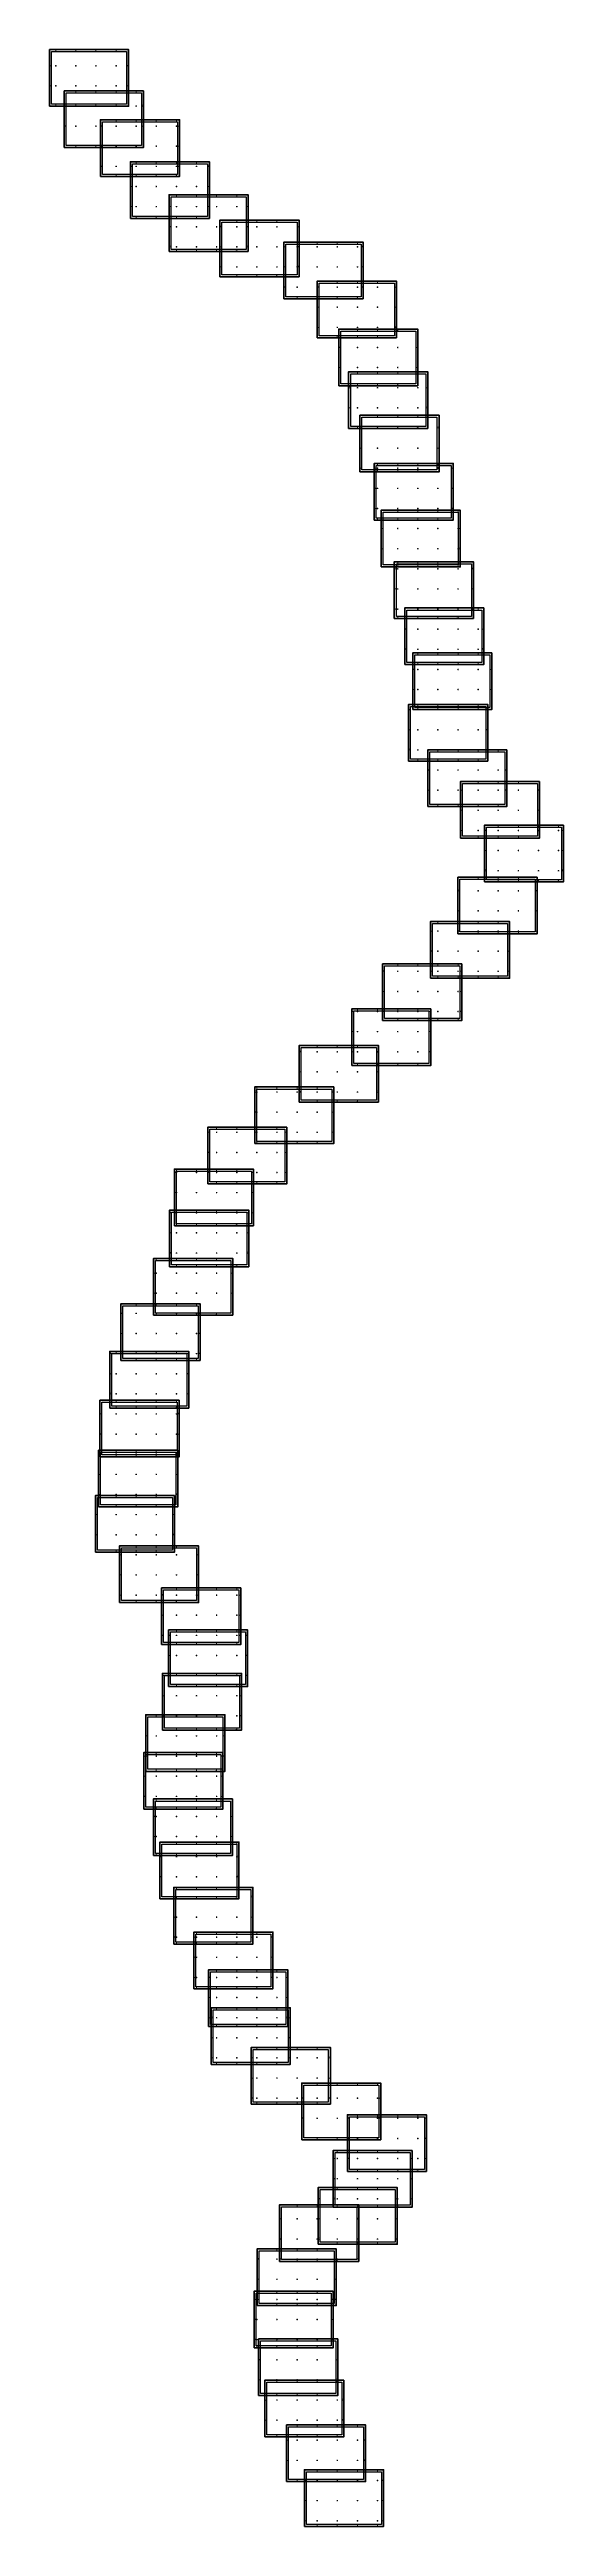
# Model space of a CAD drawing. Header units: metres. Extents: x 542869 to 545424, y 1823472 to 1835781.
import ezdxf
from ezdxf.enums import TextEntityAlignment as Align

# ---------------------------------------------------------------- set-up
doc = ezdxf.new("R2010")
doc.units = ezdxf.units.M
for name, color, linetype, lineweight in [('10', 7, 'Continuous', 13), ('11', 7, 'Continuous', 13), ('12', 7, 'Continuous', 13), ('13', 7, 'Continuous', 13), ('14', 7, 'Continuous', 13), ('15', 7, 'Continuous', 13), ('16', 7, 'Continuous', 13), ('17', 7, 'Continuous', 13), ('18', 7, 'Continuous', 13), ('19', 7, 'Continuous', 13), ('20', 7, 'Continuous', 13), ('21', 7, 'Continuous', 13), ('22', 7, 'Continuous', 13), ('23', 7, 'Continuous', 13), ('24', 7, 'Continuous', 13), ('25', 7, 'Continuous', 13), ('26', 7, 'Continuous', 13), ('27', 7, 'Continuous', 13), ('28', 7, 'Continuous', 13), ('29', 7, 'Continuous', 13), ('30', 7, 'Continuous', 13), ('31', 7, 'Continuous', 13), ('32', 7, 'Continuous', 13), ('33', 7, 'Continuous', 13), ('34', 7, 'Continuous', 13), ('35', 7, 'Continuous', 13), ('36', 7, 'Continuous', 13), ('37', 7, 'Continuous', 13), ('38', 7, 'Continuous', 13), ('39', 7, 'Continuous', 13), ('40', 7, 'Continuous', 13), ('41', 7, 'Continuous', 13), ('42', 7, 'Continuous', 13), ('43', 7, 'Continuous', 13), ('44', 7, 'Continuous', 13), ('45', 7, 'Continuous', 13), ('46', 7, 'Continuous', 13), ('47', 7, 'Continuous', 13), ('48', 7, 'Continuous', 13), ('49', 7, 'Continuous', 13), ('50', 7, 'Continuous', 13), ('51', 7, 'Continuous', 13), ('52', 7, 'Continuous', 13), ('53', 7, 'Continuous', 13), ('54', 7, 'Continuous', 13), ('55', 7, 'Continuous', 13), ('56', 7, 'Continuous', 13), ('57', 7, 'Continuous', 13), ('58', 7, 'Continuous', 13), ('59', 7, 'Continuous', 13), ('60', 7, 'Continuous', 13), ('61', 7, 'Continuous', 13), ('62', 7, 'Continuous', 13), ('63', 7, 'Continuous', 13), ('9', 7, 'Continuous', 13)]:
    doc.layers.add(name, color=color, linetype=linetype, lineweight=lineweight)

msp = doc.modelspace()

# ---------------------------------------------------------------- linework, layer by layer
at = {"layer": '10'}
for p, q in [((543000, 1835564.66), (543000, 1835574.66)), ((543100, 1835564.66), (543100, 1835574.66)), ((543200, 1835564.66), (543200, 1835574.66)), ((543300, 1835564.66), (543300, 1835574.66)), ((542942.43, 1835500), (542952.43, 1835500)), ((542942.43, 1835400), (542952.43, 1835400)), ((542997, 1835500), (543003, 1835500)), ((542997, 1835400), (543003, 1835400)), ((543000, 1835497), (543000, 1835503)), ((543000, 1835397), (543000, 1835403)), ((543097, 1835500), (543103, 1835500)), ((543097, 1835400), (543103, 1835400)), ((543100, 1835497), (543100, 1835503)), ((543100, 1835397), (543100, 1835403)), ((543197, 1835500), (543203, 1835500)), ((543197, 1835400), (543203, 1835400)), ((543200, 1835497), (543200, 1835503)), ((543200, 1835397), (543200, 1835403)), ((543297, 1835500), (543303, 1835500)), ((543297, 1835400), (543303, 1835400)), ((543300, 1835497), (543300, 1835503)), ((543300, 1835397), (543300, 1835403)), ((543325.7, 1835500), (543335.7, 1835500)), ((543325.7, 1835400), (543335.7, 1835400)), ((543000, 1835293.07), (543000, 1835303.07)), ((543100, 1835293.07), (543100, 1835303.07)), ((543200, 1835293.07), (543200, 1835303.07)), ((543300, 1835293.07), (543300, 1835303.07)), ((544000, 1824188.1), (544000, 1824198.1)), ((544100, 1824188.1), (544100, 1824198.1)), ((544200, 1824188.1), (544200, 1824198.1)), ((544300, 1824188.1), (544300, 1824198.1)), ((543938.72, 1824100), (543948.72, 1824100)), ((543997, 1824100), (544003, 1824100)), ((544000, 1824097), (544000, 1824103)), ((544097, 1824100), (544103, 1824100)), ((544100, 1824097), (544100, 1824103)), ((544197, 1824100), (544203, 1824100)), ((544200, 1824097), (544200, 1824103)), ((544297, 1824100), (544303, 1824100)), ((544300, 1824097), (544300, 1824103)), ((544321.99, 1824100), (544331.99, 1824100)), ((543938.72, 1824000), (543948.72, 1824000)), ((543997, 1824000), (544003, 1824000)), ((544000, 1823997), (544000, 1824003)), ((544097, 1824000), (544103, 1824000)), ((544100, 1823997), (544100, 1824003)), ((544197, 1824000), (544203, 1824000)), ((544200, 1823997), (544200, 1824003)), ((544297, 1824000), (544303, 1824000)), ((544300, 1823997), (544300, 1824003)), ((544321.99, 1824000), (544331.99, 1824000)), ((544000, 1823916.51), (544000, 1823926.51)), ((544100, 1823916.51), (544100, 1823926.51)), ((544200, 1823916.51), (544200, 1823926.51)), ((544300, 1823916.51), (544300, 1823926.51))]:
    msp.add_line(p, q, dxfattribs=at)
at = {"layer": '10', "lineweight": 40}
for points in [[(542942.43, 1835293.07), (542942.43, 1835574.66), (543335.7, 1835574.66), (543335.7, 1835293.07)], [(543938.72, 1823916.51), (543938.72, 1824198.1), (544331.99, 1824198.1), (544331.99, 1823916.51)]]:
    msp.add_lwpolyline(points, close=True, dxfattribs=at)
at = {"layer": '10', "lineweight": 25}
for points in [[(542952.43, 1835303.07), (542952.43, 1835564.66), (543325.7, 1835564.66), (543325.7, 1835303.07)], [(543948.72, 1823926.51), (543948.72, 1824188.1), (544321.99, 1824188.1), (544321.99, 1823926.51)]]:
    msp.add_lwpolyline(points, close=True, dxfattribs=at)
at = {"layer": '11'}
for p, q in [((543122.47, 1835400), (543132.47, 1835400)), ((543197, 1835400), (543203, 1835400)), ((543200, 1835421.74), (543200, 1835431.74)), ((543200, 1835397), (543200, 1835403)), ((543297, 1835400), (543303, 1835400)), ((543300, 1835421.74), (543300, 1835431.74)), ((543300, 1835397), (543300, 1835403)), ((543397, 1835400), (543403, 1835400)), ((543400, 1835421.74), (543400, 1835431.74)), ((543400, 1835397), (543400, 1835403)), ((543497, 1835400), (543503, 1835400)), ((543500, 1835421.74), (543500, 1835431.74)), ((543500, 1835397), (543500, 1835403)), ((543505.74, 1835400), (543515.74, 1835400)), ((543122.47, 1835300), (543132.47, 1835300)), ((543197, 1835300), (543203, 1835300)), ((543200, 1835297), (543200, 1835303)), ((543297, 1835300), (543303, 1835300)), ((543300, 1835297), (543300, 1835303)), ((543397, 1835300), (543403, 1835300)), ((543400, 1835297), (543400, 1835303)), ((543497, 1835300), (543503, 1835300)), ((543500, 1835297), (543500, 1835303)), ((543505.74, 1835300), (543515.74, 1835300)), ((543122.47, 1835200), (543132.47, 1835200)), ((543197, 1835200), (543203, 1835200)), ((543200, 1835197), (543200, 1835203)), ((543200, 1835150.15), (543200, 1835160.15)), ((543297, 1835200), (543303, 1835200)), ((543300, 1835197), (543300, 1835203)), ((543300, 1835150.15), (543300, 1835160.15)), ((543397, 1835200), (543403, 1835200)), ((543400, 1835197), (543400, 1835203)), ((543400, 1835150.15), (543400, 1835160.15)), ((543497, 1835200), (543503, 1835200)), ((543500, 1835197), (543500, 1835203)), ((543500, 1835150.15), (543500, 1835160.15)), ((543505.74, 1835200), (543515.74, 1835200)), ((544100, 1823966.22), (544100, 1823976.22)), ((544200, 1823966.22), (544200, 1823976.22)), ((544300, 1823966.22), (544300, 1823976.22)), ((544400, 1823966.22), (544400, 1823976.22)), ((544047.42, 1823900), (544057.42, 1823900)), ((544097, 1823900), (544103, 1823900)), ((544100, 1823897), (544100, 1823903)), ((544197, 1823900), (544203, 1823900)), ((544200, 1823897), (544200, 1823903)), ((544297, 1823900), (544303, 1823900)), ((544300, 1823897), (544300, 1823903)), ((544397, 1823900), (544403, 1823900)), ((544400, 1823897), (544400, 1823903)), ((544430.69, 1823900), (544440.69, 1823900)), ((544047.42, 1823800), (544057.42, 1823800)), ((544097, 1823800), (544103, 1823800)), ((544100, 1823797), (544100, 1823803)), ((544100, 1823694.63), (544100, 1823704.63)), ((544197, 1823800), (544203, 1823800)), ((544200, 1823797), (544200, 1823803)), ((544200, 1823694.63), (544200, 1823704.63)), ((544297, 1823800), (544303, 1823800)), ((544300, 1823797), (544300, 1823803)), ((544300, 1823694.63), (544300, 1823704.63)), ((544397, 1823800), (544403, 1823800)), ((544400, 1823797), (544400, 1823803)), ((544400, 1823694.63), (544400, 1823704.63)), ((544430.69, 1823800), (544440.69, 1823800))]:
    msp.add_line(p, q, dxfattribs=at)
at = {"layer": '11', "lineweight": 40}
for points in [[(543122.47, 1835150.15), (543122.47, 1835431.74), (543515.74, 1835431.74), (543515.74, 1835150.15)], [(544047.42, 1823694.63), (544047.42, 1823976.22), (544440.69, 1823976.22), (544440.69, 1823694.63)]]:
    msp.add_lwpolyline(points, close=True, dxfattribs=at)
at = {"layer": '11', "lineweight": 25}
for points in [[(543132.47, 1835160.15), (543132.47, 1835421.74), (543505.74, 1835421.74), (543505.74, 1835160.15)], [(544057.42, 1823704.63), (544057.42, 1823966.22), (544430.69, 1823966.22), (544430.69, 1823704.63)]]:
    msp.add_lwpolyline(points, close=True, dxfattribs=at)
at = {"layer": '12'}
for p, q in [((543271.03, 1835200), (543281.03, 1835200)), ((543297, 1835200), (543303, 1835200)), ((543300, 1835213.13), (543300, 1835223.13)), ((543300, 1835197), (543300, 1835203)), ((543397, 1835200), (543403, 1835200)), ((543400, 1835213.13), (543400, 1835223.13)), ((543400, 1835197), (543400, 1835203)), ((543497, 1835200), (543503, 1835200)), ((543500, 1835213.13), (543500, 1835223.13)), ((543500, 1835197), (543500, 1835203)), ((543597, 1835200), (543603, 1835200)), ((543600, 1835213.13), (543600, 1835223.13)), ((543600, 1835197), (543600, 1835203)), ((543654.3, 1835200), (543664.3, 1835200)), ((543271.03, 1835100), (543281.03, 1835100)), ((543297, 1835100), (543303, 1835100)), ((543300, 1835097), (543300, 1835103)), ((543397, 1835100), (543403, 1835100)), ((543400, 1835097), (543400, 1835103)), ((543497, 1835100), (543503, 1835100)), ((543500, 1835097), (543500, 1835103)), ((543597, 1835100), (543603, 1835100)), ((543600, 1835097), (543600, 1835103)), ((543654.3, 1835100), (543664.3, 1835100)), ((543271.03, 1835000), (543281.03, 1835000)), ((543297, 1835000), (543303, 1835000)), ((543300, 1834997), (543300, 1835003)), ((543300, 1834941.54), (543300, 1834951.54)), ((543397, 1835000), (543403, 1835000)), ((543400, 1834997), (543400, 1835003)), ((543400, 1834941.54), (543400, 1834951.54)), ((543497, 1835000), (543503, 1835000)), ((543500, 1834997), (543500, 1835003)), ((543500, 1834941.54), (543500, 1834951.54)), ((543597, 1835000), (543603, 1835000)), ((543600, 1834997), (543600, 1835003)), ((543600, 1834941.54), (543600, 1834951.54)), ((543654.3, 1835000), (543664.3, 1835000)), ((544136.76, 1823700), (544146.76, 1823700)), ((544197, 1823700), (544203, 1823700)), ((544200, 1823743.26), (544200, 1823753.26)), ((544200, 1823697), (544200, 1823703)), ((544297, 1823700), (544303, 1823700)), ((544300, 1823743.26), (544300, 1823753.26)), ((544300, 1823697), (544300, 1823703)), ((544397, 1823700), (544403, 1823700)), ((544400, 1823743.26), (544400, 1823753.26)), ((544400, 1823697), (544400, 1823703)), ((544497, 1823700), (544503, 1823700)), ((544500, 1823743.26), (544500, 1823753.26)), ((544500, 1823697), (544500, 1823703)), ((544520.03, 1823700), (544530.03, 1823700)), ((544136.76, 1823600), (544146.76, 1823600)), ((544197, 1823600), (544203, 1823600)), ((544200, 1823597), (544200, 1823603)), ((544297, 1823600), (544303, 1823600)), ((544300, 1823597), (544300, 1823603)), ((544397, 1823600), (544403, 1823600)), ((544400, 1823597), (544400, 1823603)), ((544497, 1823600), (544503, 1823600)), ((544500, 1823597), (544500, 1823603)), ((544520.03, 1823600), (544530.03, 1823600)), ((544136.76, 1823500), (544146.76, 1823500)), ((544197, 1823500), (544203, 1823500)), ((544200, 1823497), (544200, 1823503)), ((544200, 1823471.67), (544200, 1823481.67)), ((544297, 1823500), (544303, 1823500)), ((544300, 1823497), (544300, 1823503)), ((544300, 1823471.67), (544300, 1823481.67)), ((544397, 1823500), (544403, 1823500)), ((544400, 1823497), (544400, 1823503)), ((544400, 1823471.67), (544400, 1823481.67)), ((544497, 1823500), (544503, 1823500)), ((544500, 1823497), (544500, 1823503)), ((544500, 1823471.67), (544500, 1823481.67)), ((544520.03, 1823500), (544530.03, 1823500))]:
    msp.add_line(p, q, dxfattribs=at)
at = {"layer": '12', "lineweight": 40}
for points in [[(543271.03, 1834941.54), (543271.03, 1835223.13), (543664.3, 1835223.13), (543664.3, 1834941.54)], [(544136.76, 1823471.67), (544136.76, 1823753.26), (544530.03, 1823753.26), (544530.03, 1823471.67)]]:
    msp.add_lwpolyline(points, close=True, dxfattribs=at)
at = {"layer": '12', "lineweight": 25}
for points in [[(543281.03, 1834951.54), (543281.03, 1835213.13), (543654.3, 1835213.13), (543654.3, 1834951.54)], [(544146.76, 1823481.67), (544146.76, 1823743.26), (544520.03, 1823743.26), (544520.03, 1823481.67)]]:
    msp.add_lwpolyline(points, close=True, dxfattribs=at)
at = {"layer": '13'}
for p, q in [((543500, 1835049.22), (543500, 1835059.22)), ((543600, 1835049.22), (543600, 1835059.22)), ((543700, 1835049.22), (543700, 1835059.22)), ((543800, 1835049.22), (543800, 1835059.22)), ((543463.26, 1835000), (543473.26, 1835000)), ((543463.26, 1834900), (543473.26, 1834900)), ((543497, 1835000), (543503, 1835000)), ((543497, 1834900), (543503, 1834900)), ((543500, 1834997), (543500, 1835003)), ((543500, 1834897), (543500, 1834903)), ((543597, 1835000), (543603, 1835000)), ((543597, 1834900), (543603, 1834900)), ((543600, 1834997), (543600, 1835003)), ((543600, 1834897), (543600, 1834903)), ((543697, 1835000), (543703, 1835000)), ((543697, 1834900), (543703, 1834900)), ((543700, 1834997), (543700, 1835003)), ((543700, 1834897), (543700, 1834903)), ((543797, 1835000), (543803, 1835000)), ((543797, 1834900), (543803, 1834900)), ((543800, 1834997), (543800, 1835003)), ((543800, 1834897), (543800, 1834903)), ((543846.53, 1835000), (543856.53, 1835000)), ((543846.53, 1834900), (543856.53, 1834900)), ((543463.26, 1834800), (543473.26, 1834800)), ((543497, 1834800), (543503, 1834800)), ((543500, 1834797), (543500, 1834803)), ((543500, 1834777.63), (543500, 1834787.63)), ((543597, 1834800), (543603, 1834800)), ((543600, 1834797), (543600, 1834803)), ((543600, 1834777.63), (543600, 1834787.63)), ((543697, 1834800), (543703, 1834800)), ((543700, 1834797), (543700, 1834803)), ((543700, 1834777.63), (543700, 1834787.63)), ((543797, 1834800), (543803, 1834800)), ((543800, 1834797), (543800, 1834803)), ((543800, 1834777.63), (543800, 1834787.63)), ((543846.53, 1834800), (543856.53, 1834800))]:
    msp.add_line(p, q, dxfattribs=at)
at = {"layer": '13', "lineweight": 40}
msp.add_lwpolyline([(543463.26, 1834777.63), (543463.26, 1835059.22), (543856.53, 1835059.22), (543856.53, 1834777.63)], close=True, dxfattribs=at)
at = {"layer": '13', "lineweight": 25}
msp.add_lwpolyline([(543473.26, 1834787.63), (543473.26, 1835049.22), (543846.53, 1835049.22), (543846.53, 1834787.63)], close=True, dxfattribs=at)
at = {"layer": '14'}
for p, q in [((543716.39, 1834900), (543726.39, 1834900)), ((543797, 1834900), (543803, 1834900)), ((543800, 1834923.24), (543800, 1834933.24)), ((543800, 1834897), (543800, 1834903)), ((543897, 1834900), (543903, 1834900)), ((543900, 1834923.24), (543900, 1834933.24)), ((543900, 1834897), (543900, 1834903)), ((543997, 1834900), (544003, 1834900)), ((544000, 1834923.24), (544000, 1834933.24)), ((544000, 1834897), (544000, 1834903)), ((544099.66, 1834900), (544109.66, 1834900)), ((543716.39, 1834800), (543726.39, 1834800)), ((543797, 1834800), (543803, 1834800)), ((543800, 1834797), (543800, 1834803)), ((543897, 1834800), (543903, 1834800)), ((543900, 1834797), (543900, 1834803)), ((543997, 1834800), (544003, 1834800)), ((544000, 1834797), (544000, 1834803)), ((544099.66, 1834800), (544109.66, 1834800)), ((543716.39, 1834700), (543726.39, 1834700)), ((543797, 1834700), (543803, 1834700)), ((543800, 1834697), (543800, 1834703)), ((543800, 1834651.65), (543800, 1834661.65)), ((543897, 1834700), (543903, 1834700)), ((543900, 1834697), (543900, 1834703)), ((543900, 1834651.65), (543900, 1834661.65)), ((543997, 1834700), (544003, 1834700)), ((544000, 1834697), (544000, 1834703)), ((544000, 1834651.65), (544000, 1834661.65)), ((544099.66, 1834700), (544109.66, 1834700))]:
    msp.add_line(p, q, dxfattribs=at)
at = {"layer": '14', "lineweight": 40}
msp.add_lwpolyline([(543716.39, 1834651.65), (543716.39, 1834933.24), (544109.66, 1834933.24), (544109.66, 1834651.65)], close=True, dxfattribs=at)
at = {"layer": '14', "lineweight": 25}
msp.add_lwpolyline([(543726.39, 1834661.65), (543726.39, 1834923.24), (544099.66, 1834923.24), (544099.66, 1834661.65)], close=True, dxfattribs=at)
at = {"layer": '15'}
for p, q in [((544034.5, 1834800), (544044.5, 1834800)), ((544097, 1834800), (544103, 1834800)), ((544100, 1834813.51), (544100, 1834823.51)), ((544100, 1834797), (544100, 1834803)), ((544197, 1834800), (544203, 1834800)), ((544200, 1834813.51), (544200, 1834823.51)), ((544200, 1834797), (544200, 1834803)), ((544297, 1834800), (544303, 1834800)), ((544300, 1834813.51), (544300, 1834823.51)), ((544300, 1834797), (544300, 1834803)), ((544397, 1834800), (544403, 1834800)), ((544400, 1834813.51), (544400, 1834823.51)), ((544400, 1834797), (544400, 1834803)), ((544417.77, 1834800), (544427.77, 1834800)), ((544034.5, 1834700), (544044.5, 1834700)), ((544097, 1834700), (544103, 1834700)), ((544100, 1834697), (544100, 1834703)), ((544197, 1834700), (544203, 1834700)), ((544200, 1834697), (544200, 1834703)), ((544297, 1834700), (544303, 1834700)), ((544300, 1834697), (544300, 1834703)), ((544397, 1834700), (544403, 1834700)), ((544400, 1834697), (544400, 1834703)), ((544417.77, 1834700), (544427.77, 1834700)), ((544034.5, 1834600), (544044.5, 1834600)), ((544097, 1834600), (544103, 1834600)), ((544100, 1834597), (544100, 1834603)), ((544100, 1834541.92), (544100, 1834551.92)), ((544197, 1834600), (544203, 1834600)), ((544200, 1834597), (544200, 1834603)), ((544200, 1834541.92), (544200, 1834551.92)), ((544297, 1834600), (544303, 1834600)), ((544300, 1834597), (544300, 1834603)), ((544300, 1834541.92), (544300, 1834551.92)), ((544397, 1834600), (544403, 1834600)), ((544400, 1834597), (544400, 1834603)), ((544400, 1834541.92), (544400, 1834551.92)), ((544417.77, 1834600), (544427.77, 1834600))]:
    msp.add_line(p, q, dxfattribs=at)
at = {"layer": '15', "lineweight": 40}
msp.add_lwpolyline([(544034.5, 1834541.92), (544034.5, 1834823.51), (544427.77, 1834823.51), (544427.77, 1834541.92)], close=True, dxfattribs=at)
at = {"layer": '15', "lineweight": 25}
msp.add_lwpolyline([(544044.5, 1834551.92), (544044.5, 1834813.51), (544417.77, 1834813.51), (544417.77, 1834551.92)], close=True, dxfattribs=at)
at = {"layer": '16'}
for p, q in [((544200.25, 1834600), (544210.25, 1834600)), ((544297, 1834600), (544303, 1834600)), ((544300, 1834619.63), (544300, 1834629.63)), ((544300, 1834597), (544300, 1834603)), ((544397, 1834600), (544403, 1834600)), ((544400, 1834619.63), (544400, 1834629.63)), ((544400, 1834597), (544400, 1834603)), ((544497, 1834600), (544503, 1834600)), ((544500, 1834619.63), (544500, 1834629.63)), ((544500, 1834597), (544500, 1834603)), ((544583.52, 1834600), (544593.52, 1834600)), ((544200.25, 1834500), (544210.25, 1834500)), ((544200.25, 1834400), (544210.25, 1834400)), ((544297, 1834500), (544303, 1834500)), ((544297, 1834400), (544303, 1834400)), ((544300, 1834497), (544300, 1834503)), ((544300, 1834397), (544300, 1834403)), ((544397, 1834500), (544403, 1834500)), ((544397, 1834400), (544403, 1834400)), ((544400, 1834497), (544400, 1834503)), ((544400, 1834397), (544400, 1834403)), ((544497, 1834500), (544503, 1834500)), ((544497, 1834400), (544503, 1834400)), ((544500, 1834497), (544500, 1834503)), ((544500, 1834397), (544500, 1834403)), ((544583.52, 1834500), (544593.52, 1834500)), ((544583.52, 1834400), (544593.52, 1834400)), ((544300, 1834348.04), (544300, 1834358.04)), ((544400, 1834348.04), (544400, 1834358.04)), ((544500, 1834348.04), (544500, 1834358.04))]:
    msp.add_line(p, q, dxfattribs=at)
at = {"layer": '16', "lineweight": 40}
msp.add_lwpolyline([(544200.25, 1834348.04), (544200.25, 1834629.63), (544593.52, 1834629.63), (544593.52, 1834348.04)], close=True, dxfattribs=at)
at = {"layer": '16', "lineweight": 25}
msp.add_lwpolyline([(544210.25, 1834358.04), (544210.25, 1834619.63), (544583.52, 1834619.63), (544583.52, 1834358.04)], close=True, dxfattribs=at)
at = {"layer": '17'}
for p, q in [((544306.81, 1834300), (544316.81, 1834300)), ((544397, 1834300), (544403, 1834300)), ((544400, 1834381.59), (544400, 1834391.59)), ((544400, 1834297), (544400, 1834303)), ((544497, 1834300), (544503, 1834300)), ((544500, 1834381.59), (544500, 1834391.59)), ((544500, 1834297), (544500, 1834303)), ((544597, 1834300), (544603, 1834300)), ((544600, 1834381.59), (544600, 1834391.59)), ((544600, 1834297), (544600, 1834303)), ((544690.08, 1834300), (544700.08, 1834300)), ((544306.81, 1834200), (544316.81, 1834200)), ((544397, 1834200), (544403, 1834200)), ((544400, 1834197), (544400, 1834203)), ((544497, 1834200), (544503, 1834200)), ((544500, 1834197), (544500, 1834203)), ((544597, 1834200), (544603, 1834200)), ((544600, 1834197), (544600, 1834203)), ((544690.08, 1834200), (544700.08, 1834200)), ((544400, 1834110), (544400, 1834120)), ((544500, 1834110), (544500, 1834120)), ((544600, 1834110), (544600, 1834120))]:
    msp.add_line(p, q, dxfattribs=at)
at = {"layer": '17', "lineweight": 40}
msp.add_lwpolyline([(544306.81, 1834110), (544306.81, 1834391.59), (544700.08, 1834391.59), (544700.08, 1834110)], close=True, dxfattribs=at)
at = {"layer": '17', "lineweight": 25}
msp.add_lwpolyline([(544316.81, 1834120), (544316.81, 1834381.59), (544690.08, 1834381.59), (544690.08, 1834120)], close=True, dxfattribs=at)
at = {"layer": '18'}
for p, q in [((544400, 1834169.41), (544400, 1834179.41)), ((544500, 1834169.41), (544500, 1834179.41)), ((544600, 1834169.41), (544600, 1834179.41)), ((544700, 1834169.41), (544700, 1834179.41)), ((544356.31, 1834100), (544366.31, 1834100)), ((544397, 1834100), (544403, 1834100)), ((544400, 1834097), (544400, 1834103)), ((544497, 1834100), (544503, 1834100)), ((544500, 1834097), (544500, 1834103)), ((544597, 1834100), (544603, 1834100)), ((544600, 1834097), (544600, 1834103)), ((544697, 1834100), (544703, 1834100)), ((544700, 1834097), (544700, 1834103)), ((544739.58, 1834100), (544749.58, 1834100)), ((544356.31, 1834000), (544366.31, 1834000)), ((544397, 1834000), (544403, 1834000)), ((544400, 1833997), (544400, 1834003)), ((544400, 1833897.82), (544400, 1833907.82)), ((544497, 1834000), (544503, 1834000)), ((544500, 1833997), (544500, 1834003)), ((544500, 1833897.82), (544500, 1833907.82)), ((544597, 1834000), (544603, 1834000)), ((544600, 1833997), (544600, 1834003)), ((544600, 1833897.82), (544600, 1833907.82)), ((544697, 1834000), (544703, 1834000)), ((544700, 1833997), (544700, 1834003)), ((544700, 1833897.82), (544700, 1833907.82)), ((544739.58, 1834000), (544749.58, 1834000))]:
    msp.add_line(p, q, dxfattribs=at)
at = {"layer": '18', "lineweight": 40}
msp.add_lwpolyline([(544356.31, 1833897.82), (544356.31, 1834179.41), (544749.58, 1834179.41), (544749.58, 1833897.82)], close=True, dxfattribs=at)
at = {"layer": '18', "lineweight": 25}
msp.add_lwpolyline([(544366.31, 1833907.82), (544366.31, 1834169.41), (544739.58, 1834169.41), (544739.58, 1833907.82)], close=True, dxfattribs=at)
at = {"layer": '19'}
for p, q in [((544500, 1833952.91), (544500, 1833962.91)), ((544600, 1833952.91), (544600, 1833962.91)), ((544700, 1833952.91), (544700, 1833962.91)), ((544412.27, 1833900), (544422.27, 1833900)), ((544412.27, 1833800), (544422.27, 1833800)), ((544497, 1833900), (544503, 1833900)), ((544497, 1833800), (544503, 1833800)), ((544500, 1833897), (544500, 1833903)), ((544500, 1833797), (544500, 1833803)), ((544597, 1833900), (544603, 1833900)), ((544597, 1833800), (544603, 1833800)), ((544600, 1833897), (544600, 1833903)), ((544600, 1833797), (544600, 1833803)), ((544697, 1833900), (544703, 1833900)), ((544697, 1833800), (544703, 1833800)), ((544700, 1833897), (544700, 1833903)), ((544700, 1833797), (544700, 1833803)), ((544795.54, 1833900), (544805.54, 1833900)), ((544795.54, 1833800), (544805.54, 1833800)), ((544412.27, 1833700), (544422.27, 1833700)), ((544497, 1833700), (544503, 1833700)), ((544500, 1833697), (544500, 1833703)), ((544500, 1833681.32), (544500, 1833691.32)), ((544597, 1833700), (544603, 1833700)), ((544600, 1833697), (544600, 1833703)), ((544600, 1833681.32), (544600, 1833691.32)), ((544697, 1833700), (544703, 1833700)), ((544700, 1833697), (544700, 1833703)), ((544700, 1833681.32), (544700, 1833691.32)), ((544795.54, 1833700), (544805.54, 1833700))]:
    msp.add_line(p, q, dxfattribs=at)
at = {"layer": '19', "lineweight": 40}
msp.add_lwpolyline([(544412.27, 1833681.32), (544412.27, 1833962.91), (544805.54, 1833962.91), (544805.54, 1833681.32)], close=True, dxfattribs=at)
at = {"layer": '19', "lineweight": 25}
msp.add_lwpolyline([(544422.27, 1833691.32), (544422.27, 1833952.91), (544795.54, 1833952.91), (544795.54, 1833691.32)], close=True, dxfattribs=at)
at = {"layer": '20'}
for p, q in [((544483.31, 1833700), (544493.31, 1833700)), ((544497, 1833700), (544503, 1833700)), ((544500, 1833713.8), (544500, 1833723.8)), ((544500, 1833697), (544500, 1833703)), ((544597, 1833700), (544603, 1833700)), ((544600, 1833713.8), (544600, 1833723.8)), ((544600, 1833697), (544600, 1833703)), ((544697, 1833700), (544703, 1833700)), ((544700, 1833713.8), (544700, 1833723.8)), ((544700, 1833697), (544700, 1833703)), ((544797, 1833700), (544803, 1833700)), ((544800, 1833713.8), (544800, 1833723.8)), ((544800, 1833697), (544800, 1833703)), ((544866.58, 1833700), (544876.58, 1833700)), ((544483.31, 1833600), (544493.31, 1833600)), ((544497, 1833600), (544503, 1833600)), ((544500, 1833597), (544500, 1833603)), ((544597, 1833600), (544603, 1833600)), ((544600, 1833597), (544600, 1833603)), ((544697, 1833600), (544703, 1833600)), ((544700, 1833597), (544700, 1833603)), ((544797, 1833600), (544803, 1833600)), ((544800, 1833597), (544800, 1833603)), ((544866.58, 1833600), (544876.58, 1833600)), ((544483.31, 1833500), (544493.31, 1833500)), ((544497, 1833500), (544503, 1833500)), ((544500, 1833497), (544500, 1833503)), ((544500, 1833442.21), (544500, 1833452.21)), ((544597, 1833500), (544603, 1833500)), ((544600, 1833497), (544600, 1833503)), ((544600, 1833442.21), (544600, 1833452.21)), ((544697, 1833500), (544703, 1833500)), ((544700, 1833497), (544700, 1833503)), ((544700, 1833442.21), (544700, 1833452.21)), ((544797, 1833500), (544803, 1833500)), ((544800, 1833497), (544800, 1833503)), ((544800, 1833442.21), (544800, 1833452.21)), ((544866.58, 1833500), (544876.58, 1833500))]:
    msp.add_line(p, q, dxfattribs=at)
at = {"layer": '20', "lineweight": 40}
msp.add_lwpolyline([(544483.31, 1833442.21), (544483.31, 1833723.8), (544876.58, 1833723.8), (544876.58, 1833442.21)], close=True, dxfattribs=at)
at = {"layer": '20', "lineweight": 25}
msp.add_lwpolyline([(544493.31, 1833452.21), (544493.31, 1833713.8), (544866.58, 1833713.8), (544866.58, 1833452.21)], close=True, dxfattribs=at)
at = {"layer": '21'}
for p, q in [((544600, 1833481.15), (544600, 1833491.15)), ((544700, 1833481.15), (544700, 1833491.15)), ((544800, 1833481.15), (544800, 1833491.15)), ((544900, 1833481.15), (544900, 1833491.15)), ((544517.75, 1833400), (544527.75, 1833400)), ((544517.75, 1833300), (544527.75, 1833300)), ((544597, 1833400), (544603, 1833400)), ((544597, 1833300), (544603, 1833300)), ((544600, 1833397), (544600, 1833403)), ((544600, 1833297), (544600, 1833303)), ((544697, 1833400), (544703, 1833400)), ((544697, 1833300), (544703, 1833300)), ((544700, 1833397), (544700, 1833403)), ((544700, 1833297), (544700, 1833303)), ((544797, 1833400), (544803, 1833400)), ((544797, 1833300), (544803, 1833300)), ((544800, 1833397), (544800, 1833403)), ((544800, 1833297), (544800, 1833303)), ((544897, 1833400), (544903, 1833400)), ((544897, 1833300), (544903, 1833300)), ((544900, 1833397), (544900, 1833403)), ((544900, 1833297), (544900, 1833303)), ((544901.02, 1833400), (544911.02, 1833400)), ((544901.02, 1833300), (544911.02, 1833300)), ((544600, 1833209.56), (544600, 1833219.56)), ((544700, 1833209.56), (544700, 1833219.56)), ((544800, 1833209.56), (544800, 1833219.56)), ((544900, 1833209.56), (544900, 1833219.56))]:
    msp.add_line(p, q, dxfattribs=at)
at = {"layer": '21', "lineweight": 40}
msp.add_lwpolyline([(544517.75, 1833209.56), (544517.75, 1833491.15), (544911.02, 1833491.15), (544911.02, 1833209.56)], close=True, dxfattribs=at)
at = {"layer": '21', "lineweight": 25}
msp.add_lwpolyline([(544527.75, 1833219.56), (544527.75, 1833481.15), (544901.02, 1833481.15), (544901.02, 1833219.56)], close=True, dxfattribs=at)
at = {"layer": '22'}
for p, q in [((544583.4, 1833200), (544593.4, 1833200)), ((544597, 1833200), (544603, 1833200)), ((544600, 1833224.79), (544600, 1833234.79)), ((544600, 1833197), (544600, 1833203)), ((544697, 1833200), (544703, 1833200)), ((544700, 1833224.79), (544700, 1833234.79)), ((544700, 1833197), (544700, 1833203)), ((544797, 1833200), (544803, 1833200)), ((544800, 1833224.79), (544800, 1833234.79)), ((544800, 1833197), (544800, 1833203)), ((544897, 1833200), (544903, 1833200)), ((544900, 1833224.79), (544900, 1833234.79)), ((544900, 1833197), (544900, 1833203)), ((544966.67, 1833200), (544976.67, 1833200)), ((544583.4, 1833100), (544593.4, 1833100)), ((544597, 1833100), (544603, 1833100)), ((544600, 1833097), (544600, 1833103)), ((544697, 1833100), (544703, 1833100)), ((544700, 1833097), (544700, 1833103)), ((544797, 1833100), (544803, 1833100)), ((544800, 1833097), (544800, 1833103)), ((544897, 1833100), (544903, 1833100)), ((544900, 1833097), (544900, 1833103)), ((544966.67, 1833100), (544976.67, 1833100)), ((544583.4, 1833000), (544593.4, 1833000)), ((544597, 1833000), (544603, 1833000)), ((544600, 1832997), (544600, 1833003)), ((544600, 1832953.2), (544600, 1832963.2)), ((544697, 1833000), (544703, 1833000)), ((544700, 1832997), (544700, 1833003)), ((544700, 1832953.2), (544700, 1832963.2)), ((544797, 1833000), (544803, 1833000)), ((544800, 1832997), (544800, 1833003)), ((544800, 1832953.2), (544800, 1832963.2)), ((544897, 1833000), (544903, 1833000)), ((544900, 1832997), (544900, 1833003)), ((544900, 1832953.2), (544900, 1832963.2)), ((544966.67, 1833000), (544976.67, 1833000))]:
    msp.add_line(p, q, dxfattribs=at)
at = {"layer": '22', "lineweight": 40}
msp.add_lwpolyline([(544583.4, 1832953.2), (544583.4, 1833234.79), (544976.67, 1833234.79), (544976.67, 1832953.2)], close=True, dxfattribs=at)
at = {"layer": '22', "lineweight": 25}
msp.add_lwpolyline([(544593.4, 1832963.2), (544593.4, 1833224.79), (544966.67, 1833224.79), (544966.67, 1832963.2)], close=True, dxfattribs=at)
at = {"layer": '23'}
for p, q in [((544700, 1832995.37), (544700, 1833005.37)), ((544800, 1832995.37), (544800, 1833005.37)), ((544900, 1832995.37), (544900, 1833005.37)), ((545000, 1832995.37), (545000, 1833005.37)), ((544635.06, 1832900), (544645.06, 1832900)), ((544635.06, 1832800), (544645.06, 1832800)), ((544697, 1832900), (544703, 1832900)), ((544697, 1832800), (544703, 1832800)), ((544700, 1832897), (544700, 1832903)), ((544700, 1832797), (544700, 1832803)), ((544797, 1832900), (544803, 1832900)), ((544797, 1832800), (544803, 1832800)), ((544800, 1832897), (544800, 1832903)), ((544800, 1832797), (544800, 1832803)), ((544897, 1832900), (544903, 1832900)), ((544897, 1832800), (544903, 1832800)), ((544900, 1832897), (544900, 1832903)), ((544900, 1832797), (544900, 1832803)), ((544997, 1832900), (545003, 1832900)), ((544997, 1832800), (545003, 1832800)), ((545000, 1832897), (545000, 1832903)), ((545000, 1832797), (545000, 1832803)), ((545018.33, 1832900), (545028.33, 1832900)), ((545018.33, 1832800), (545028.33, 1832800)), ((544700, 1832723.78), (544700, 1832733.78)), ((544800, 1832723.78), (544800, 1832733.78)), ((544900, 1832723.78), (544900, 1832733.78)), ((545000, 1832723.78), (545000, 1832733.78))]:
    msp.add_line(p, q, dxfattribs=at)
at = {"layer": '23', "lineweight": 40}
msp.add_lwpolyline([(544635.06, 1832723.78), (544635.06, 1833005.37), (545028.33, 1833005.37), (545028.33, 1832723.78)], close=True, dxfattribs=at)
at = {"layer": '23', "lineweight": 25}
msp.add_lwpolyline([(544645.06, 1832733.78), (544645.06, 1832995.37), (545018.33, 1832995.37), (545018.33, 1832733.78)], close=True, dxfattribs=at)
at = {"layer": '24'}
for p, q in [((544674.88, 1832700), (544684.88, 1832700)), ((544697, 1832700), (544703, 1832700)), ((544700, 1832772.41), (544700, 1832782.41)), ((544700, 1832697), (544700, 1832703)), ((544797, 1832700), (544803, 1832700)), ((544800, 1832772.41), (544800, 1832782.41)), ((544800, 1832697), (544800, 1832703)), ((544897, 1832700), (544903, 1832700)), ((544900, 1832772.41), (544900, 1832782.41)), ((544900, 1832697), (544900, 1832703)), ((544997, 1832700), (545003, 1832700)), ((545000, 1832772.41), (545000, 1832782.41)), ((545000, 1832697), (545000, 1832703)), ((545058.15, 1832700), (545068.15, 1832700)), ((544674.88, 1832600), (544684.88, 1832600)), ((544697, 1832600), (544703, 1832600)), ((544700, 1832597), (544700, 1832603)), ((544797, 1832600), (544803, 1832600)), ((544800, 1832597), (544800, 1832603)), ((544897, 1832600), (544903, 1832600)), ((544900, 1832597), (544900, 1832603)), ((544997, 1832600), (545003, 1832600)), ((545000, 1832597), (545000, 1832603)), ((545058.15, 1832600), (545068.15, 1832600)), ((544700, 1832500.82), (544700, 1832510.82)), ((544800, 1832500.82), (544800, 1832510.82)), ((544900, 1832500.82), (544900, 1832510.82)), ((545000, 1832500.82), (545000, 1832510.82))]:
    msp.add_line(p, q, dxfattribs=at)
at = {"layer": '24', "lineweight": 40}
msp.add_lwpolyline([(544674.88, 1832500.82), (544674.88, 1832782.41), (545068.15, 1832782.41), (545068.15, 1832500.82)], close=True, dxfattribs=at)
at = {"layer": '24', "lineweight": 25}
msp.add_lwpolyline([(544684.88, 1832510.82), (544684.88, 1832772.41), (545058.15, 1832772.41), (545058.15, 1832510.82)], close=True, dxfattribs=at)
at = {"layer": '25'}
for p, q in [((544654.43, 1832500), (544664.43, 1832500)), ((544697, 1832500), (544703, 1832500)), ((544700, 1832516.06), (544700, 1832526.06)), ((544700, 1832497), (544700, 1832503)), ((544797, 1832500), (544803, 1832500)), ((544800, 1832516.06), (544800, 1832526.06)), ((544800, 1832497), (544800, 1832503)), ((544897, 1832500), (544903, 1832500)), ((544900, 1832516.06), (544900, 1832526.06)), ((544900, 1832497), (544900, 1832503)), ((544997, 1832500), (545003, 1832500)), ((545000, 1832516.06), (545000, 1832526.06)), ((545000, 1832497), (545000, 1832503)), ((545037.7, 1832500), (545047.7, 1832500)), ((544654.43, 1832400), (544664.43, 1832400)), ((544697, 1832400), (544703, 1832400)), ((544700, 1832397), (544700, 1832403)), ((544797, 1832400), (544803, 1832400)), ((544800, 1832397), (544800, 1832403)), ((544897, 1832400), (544903, 1832400)), ((544900, 1832397), (544900, 1832403)), ((544997, 1832400), (545003, 1832400)), ((545000, 1832397), (545000, 1832403)), ((545037.7, 1832400), (545047.7, 1832400)), ((544654.43, 1832300), (544664.43, 1832300)), ((544697, 1832300), (544703, 1832300)), ((544700, 1832297), (544700, 1832303)), ((544700, 1832244.47), (544700, 1832254.47)), ((544797, 1832300), (544803, 1832300)), ((544800, 1832297), (544800, 1832303)), ((544800, 1832244.47), (544800, 1832254.47)), ((544897, 1832300), (544903, 1832300)), ((544900, 1832297), (544900, 1832303)), ((544900, 1832244.47), (544900, 1832254.47)), ((544997, 1832300), (545003, 1832300)), ((545000, 1832297), (545000, 1832303)), ((545000, 1832244.47), (545000, 1832254.47)), ((545037.7, 1832300), (545047.7, 1832300))]:
    msp.add_line(p, q, dxfattribs=at)
at = {"layer": '25', "lineweight": 40}
msp.add_lwpolyline([(544654.43, 1832244.47), (544654.43, 1832526.06), (545047.7, 1832526.06), (545047.7, 1832244.47)], close=True, dxfattribs=at)
at = {"layer": '25', "lineweight": 25}
msp.add_lwpolyline([(544664.43, 1832254.47), (544664.43, 1832516.06), (545037.7, 1832516.06), (545037.7, 1832254.47)], close=True, dxfattribs=at)
at = {"layer": '26'}
for p, q in [((544749.16, 1832200), (544759.16, 1832200)), ((544797, 1832200), (544803, 1832200)), ((544800, 1832289.87), (544800, 1832299.87)), ((544800, 1832197), (544800, 1832203)), ((544897, 1832200), (544903, 1832200)), ((544900, 1832289.87), (544900, 1832299.87)), ((544900, 1832197), (544900, 1832203)), ((544997, 1832200), (545003, 1832200)), ((545000, 1832289.87), (545000, 1832299.87)), ((545000, 1832197), (545000, 1832203)), ((545097, 1832200), (545103, 1832200)), ((545100, 1832289.87), (545100, 1832299.87)), ((545100, 1832197), (545100, 1832203)), ((545132.43, 1832200), (545142.43, 1832200)), ((544749.16, 1832100), (544759.16, 1832100)), ((544797, 1832100), (544803, 1832100)), ((544800, 1832097), (544800, 1832103)), ((544897, 1832100), (544903, 1832100)), ((544900, 1832097), (544900, 1832103)), ((544997, 1832100), (545003, 1832100)), ((545000, 1832097), (545000, 1832103)), ((545097, 1832100), (545103, 1832100)), ((545100, 1832097), (545100, 1832103)), ((545132.43, 1832100), (545142.43, 1832100)), ((544800, 1832018.28), (544800, 1832028.28)), ((544900, 1832018.28), (544900, 1832028.28)), ((545000, 1832018.28), (545000, 1832028.28)), ((545100, 1832018.28), (545100, 1832028.28))]:
    msp.add_line(p, q, dxfattribs=at)
at = {"layer": '26', "lineweight": 40}
msp.add_lwpolyline([(544749.16, 1832018.28), (544749.16, 1832299.87), (545142.43, 1832299.87), (545142.43, 1832018.28)], close=True, dxfattribs=at)
at = {"layer": '26', "lineweight": 25}
msp.add_lwpolyline([(544759.16, 1832028.28), (544759.16, 1832289.87), (545132.43, 1832289.87), (545132.43, 1832028.28)], close=True, dxfattribs=at)
at = {"layer": '27'}
for p, q in [((544911.69, 1832100), (544921.69, 1832100)), ((544997, 1832100), (545003, 1832100)), ((545000, 1832132.62), (545000, 1832142.62)), ((545000, 1832097), (545000, 1832103)), ((545097, 1832100), (545103, 1832100)), ((545100, 1832132.62), (545100, 1832142.62)), ((545100, 1832097), (545100, 1832103)), ((545197, 1832100), (545203, 1832100)), ((545200, 1832132.62), (545200, 1832142.62)), ((545200, 1832097), (545200, 1832103)), ((545294.96, 1832100), (545304.96, 1832100)), ((544911.69, 1832000), (544921.69, 1832000)), ((544997, 1832000), (545003, 1832000)), ((545000, 1831997), (545000, 1832003)), ((545097, 1832000), (545103, 1832000)), ((545100, 1831997), (545100, 1832003)), ((545197, 1832000), (545203, 1832000)), ((545200, 1831997), (545200, 1832003)), ((545294.96, 1832000), (545304.96, 1832000)), ((544911.69, 1831900), (544921.69, 1831900)), ((544997, 1831900), (545003, 1831900)), ((545000, 1831897), (545000, 1831903)), ((545000, 1831861.03), (545000, 1831871.03)), ((545097, 1831900), (545103, 1831900)), ((545100, 1831897), (545100, 1831903)), ((545100, 1831861.03), (545100, 1831871.03)), ((545197, 1831900), (545203, 1831900)), ((545200, 1831897), (545200, 1831903)), ((545200, 1831861.03), (545200, 1831871.03)), ((545294.96, 1831900), (545304.96, 1831900))]:
    msp.add_line(p, q, dxfattribs=at)
at = {"layer": '27', "lineweight": 40}
msp.add_lwpolyline([(544911.69, 1831861.03), (544911.69, 1832142.62), (545304.96, 1832142.62), (545304.96, 1831861.03)], close=True, dxfattribs=at)
at = {"layer": '27', "lineweight": 25}
msp.add_lwpolyline([(544921.69, 1831871.03), (544921.69, 1832132.62), (545294.96, 1832132.62), (545294.96, 1831871.03)], close=True, dxfattribs=at)
at = {"layer": '28'}
for p, q in [((545031.16, 1831900), (545041.16, 1831900)), ((545097, 1831900), (545103, 1831900)), ((545100, 1831916.13), (545100, 1831926.13)), ((545100, 1831897), (545100, 1831903)), ((545197, 1831900), (545203, 1831900)), ((545200, 1831916.13), (545200, 1831926.13)), ((545200, 1831897), (545200, 1831903)), ((545297, 1831900), (545303, 1831900)), ((545300, 1831916.13), (545300, 1831926.13)), ((545300, 1831897), (545300, 1831903)), ((545397, 1831900), (545403, 1831900)), ((545400, 1831916.13), (545400, 1831926.13)), ((545400, 1831897), (545400, 1831903)), ((545414.43, 1831900), (545424.43, 1831900)), ((545031.16, 1831800), (545041.16, 1831800)), ((545031.16, 1831700), (545041.16, 1831700)), ((545097, 1831800), (545103, 1831800)), ((545097, 1831700), (545103, 1831700)), ((545100, 1831797), (545100, 1831803)), ((545100, 1831697), (545100, 1831703)), ((545197, 1831800), (545203, 1831800)), ((545197, 1831700), (545203, 1831700)), ((545200, 1831797), (545200, 1831803)), ((545200, 1831697), (545200, 1831703)), ((545297, 1831800), (545303, 1831800)), ((545297, 1831700), (545303, 1831700)), ((545300, 1831797), (545300, 1831803)), ((545300, 1831697), (545300, 1831703)), ((545397, 1831800), (545403, 1831800)), ((545397, 1831700), (545403, 1831700)), ((545400, 1831797), (545400, 1831803)), ((545400, 1831697), (545400, 1831703)), ((545414.43, 1831800), (545424.43, 1831800)), ((545414.43, 1831700), (545424.43, 1831700)), ((545100, 1831644.54), (545100, 1831654.54)), ((545200, 1831644.54), (545200, 1831654.54)), ((545300, 1831644.54), (545300, 1831654.54)), ((545400, 1831644.54), (545400, 1831654.54))]:
    msp.add_line(p, q, dxfattribs=at)
at = {"layer": '28', "lineweight": 40}
msp.add_lwpolyline([(545031.16, 1831644.54), (545031.16, 1831926.13), (545424.43, 1831926.13), (545424.43, 1831644.54)], close=True, dxfattribs=at)
at = {"layer": '28', "lineweight": 25}
msp.add_lwpolyline([(545041.16, 1831654.54), (545041.16, 1831916.13), (545414.43, 1831916.13), (545414.43, 1831654.54)], close=True, dxfattribs=at)
at = {"layer": '29'}
for p, q in [((544899.85, 1831600), (544909.85, 1831600)), ((544997, 1831600), (545003, 1831600)), ((545000, 1831657.63), (545000, 1831667.63)), ((545000, 1831597), (545000, 1831603)), ((545097, 1831600), (545103, 1831600)), ((545100, 1831657.63), (545100, 1831667.63)), ((545100, 1831597), (545100, 1831603)), ((545197, 1831600), (545203, 1831600)), ((545200, 1831657.63), (545200, 1831667.63)), ((545200, 1831597), (545200, 1831603)), ((545283.12, 1831600), (545293.12, 1831600)), ((544899.85, 1831500), (544909.85, 1831500)), ((544997, 1831500), (545003, 1831500)), ((545000, 1831497), (545000, 1831503)), ((545097, 1831500), (545103, 1831500)), ((545100, 1831497), (545100, 1831503)), ((545197, 1831500), (545203, 1831500)), ((545200, 1831497), (545200, 1831503)), ((545283.12, 1831500), (545293.12, 1831500)), ((544899.85, 1831400), (544909.85, 1831400)), ((544997, 1831400), (545003, 1831400)), ((545000, 1831397), (545000, 1831403)), ((545000, 1831386.04), (545000, 1831396.04)), ((545097, 1831400), (545103, 1831400)), ((545100, 1831397), (545100, 1831403)), ((545100, 1831386.04), (545100, 1831396.04)), ((545197, 1831400), (545203, 1831400)), ((545200, 1831397), (545200, 1831403)), ((545200, 1831386.04), (545200, 1831396.04)), ((545283.12, 1831400), (545293.12, 1831400))]:
    msp.add_line(p, q, dxfattribs=at)
at = {"layer": '29', "lineweight": 40}
msp.add_lwpolyline([(544899.85, 1831386.04), (544899.85, 1831667.63), (545293.12, 1831667.63), (545293.12, 1831386.04)], close=True, dxfattribs=at)
at = {"layer": '29', "lineweight": 25}
msp.add_lwpolyline([(544909.85, 1831396.04), (544909.85, 1831657.63), (545283.12, 1831657.63), (545283.12, 1831396.04)], close=True, dxfattribs=at)
at = {"layer": '30'}
for p, q in [((544800, 1831436.83), (544800, 1831446.83)), ((544900, 1831436.83), (544900, 1831446.83)), ((545000, 1831436.83), (545000, 1831446.83)), ((545100, 1831436.83), (545100, 1831446.83)), ((544763.16, 1831400), (544773.16, 1831400)), ((544797, 1831400), (544803, 1831400)), ((544800, 1831397), (544800, 1831403)), ((544897, 1831400), (544903, 1831400)), ((544900, 1831397), (544900, 1831403)), ((544997, 1831400), (545003, 1831400)), ((545000, 1831397), (545000, 1831403)), ((545097, 1831400), (545103, 1831400)), ((545100, 1831397), (545100, 1831403)), ((545146.43, 1831400), (545156.43, 1831400)), ((544763.16, 1831300), (544773.16, 1831300)), ((544763.16, 1831200), (544773.16, 1831200)), ((544797, 1831300), (544803, 1831300)), ((544797, 1831200), (544803, 1831200)), ((544800, 1831297), (544800, 1831303)), ((544800, 1831197), (544800, 1831203)), ((544897, 1831300), (544903, 1831300)), ((544897, 1831200), (544903, 1831200)), ((544900, 1831297), (544900, 1831303)), ((544900, 1831197), (544900, 1831203)), ((544997, 1831300), (545003, 1831300)), ((544997, 1831200), (545003, 1831200)), ((545000, 1831297), (545000, 1831303)), ((545000, 1831197), (545000, 1831203)), ((545097, 1831300), (545103, 1831300)), ((545097, 1831200), (545103, 1831200)), ((545100, 1831297), (545100, 1831303)), ((545100, 1831197), (545100, 1831203)), ((545146.43, 1831300), (545156.43, 1831300)), ((545146.43, 1831200), (545156.43, 1831200)), ((544800, 1831165.24), (544800, 1831175.24)), ((544900, 1831165.24), (544900, 1831175.24)), ((545000, 1831165.24), (545000, 1831175.24)), ((545100, 1831165.24), (545100, 1831175.24))]:
    msp.add_line(p, q, dxfattribs=at)
at = {"layer": '30', "lineweight": 40}
msp.add_lwpolyline([(544763.16, 1831165.24), (544763.16, 1831446.83), (545156.43, 1831446.83), (545156.43, 1831165.24)], close=True, dxfattribs=at)
at = {"layer": '30', "lineweight": 25}
msp.add_lwpolyline([(544773.16, 1831175.24), (544773.16, 1831436.83), (545146.43, 1831436.83), (545146.43, 1831175.24)], close=True, dxfattribs=at)
at = {"layer": '31'}
for p, q in [((544525.3, 1831200), (544535.3, 1831200)), ((544597, 1831200), (544603, 1831200)), ((544600, 1831226.8), (544600, 1831236.8)), ((544600, 1831197), (544600, 1831203)), ((544697, 1831200), (544703, 1831200)), ((544700, 1831226.8), (544700, 1831236.8)), ((544700, 1831197), (544700, 1831203)), ((544797, 1831200), (544803, 1831200)), ((544800, 1831226.8), (544800, 1831236.8)), ((544800, 1831197), (544800, 1831203)), ((544897, 1831200), (544903, 1831200)), ((544900, 1831226.8), (544900, 1831236.8)), ((544900, 1831197), (544900, 1831203)), ((544908.57, 1831200), (544918.57, 1831200)), ((544525.3, 1831100), (544535.3, 1831100)), ((544597, 1831100), (544603, 1831100)), ((544600, 1831097), (544600, 1831103)), ((544697, 1831100), (544703, 1831100)), ((544700, 1831097), (544700, 1831103)), ((544797, 1831100), (544803, 1831100)), ((544800, 1831097), (544800, 1831103)), ((544897, 1831100), (544903, 1831100)), ((544900, 1831097), (544900, 1831103)), ((544908.57, 1831100), (544918.57, 1831100)), ((544525.3, 1831000), (544535.3, 1831000)), ((544597, 1831000), (544603, 1831000)), ((544600, 1830997), (544600, 1831003)), ((544600, 1830955.21), (544600, 1830965.21)), ((544697, 1831000), (544703, 1831000)), ((544700, 1830997), (544700, 1831003)), ((544700, 1830955.21), (544700, 1830965.21)), ((544797, 1831000), (544803, 1831000)), ((544800, 1830997), (544800, 1831003)), ((544800, 1830955.21), (544800, 1830965.21)), ((544897, 1831000), (544903, 1831000)), ((544900, 1830997), (544900, 1831003)), ((544900, 1830955.21), (544900, 1830965.21)), ((544908.57, 1831000), (544918.57, 1831000))]:
    msp.add_line(p, q, dxfattribs=at)
at = {"layer": '31', "lineweight": 40}
msp.add_lwpolyline([(544525.3, 1830955.21), (544525.3, 1831236.8), (544918.57, 1831236.8), (544918.57, 1830955.21)], close=True, dxfattribs=at)
at = {"layer": '31', "lineweight": 25}
msp.add_lwpolyline([(544535.3, 1830965.21), (544535.3, 1831226.8), (544908.57, 1831226.8), (544908.57, 1830965.21)], close=True, dxfattribs=at)
at = {"layer": '32'}
for p, q in [((544371.39, 1831000), (544381.39, 1831000)), ((544397, 1831000), (544403, 1831000)), ((544400, 1831002.77), (544400, 1831012.77)), ((544400, 1830997), (544400, 1831003)), ((544497, 1831000), (544503, 1831000)), ((544500, 1831002.77), (544500, 1831012.77)), ((544500, 1830997), (544500, 1831003)), ((544597, 1831000), (544603, 1831000)), ((544600, 1831002.77), (544600, 1831012.77)), ((544600, 1830997), (544600, 1831003)), ((544697, 1831000), (544703, 1831000)), ((544700, 1831002.77), (544700, 1831012.77)), ((544700, 1830997), (544700, 1831003)), ((544754.66, 1831000), (544764.66, 1831000)), ((544371.39, 1830900), (544381.39, 1830900)), ((544397, 1830900), (544403, 1830900)), ((544400, 1830897), (544400, 1830903)), ((544497, 1830900), (544503, 1830900)), ((544500, 1830897), (544500, 1830903)), ((544597, 1830900), (544603, 1830900)), ((544600, 1830897), (544600, 1830903)), ((544697, 1830900), (544703, 1830900)), ((544700, 1830897), (544700, 1830903)), ((544754.66, 1830900), (544764.66, 1830900)), ((544371.39, 1830800), (544381.39, 1830800)), ((544397, 1830800), (544403, 1830800)), ((544400, 1830797), (544400, 1830803)), ((544400, 1830731.18), (544400, 1830741.18)), ((544497, 1830800), (544503, 1830800)), ((544500, 1830797), (544500, 1830803)), ((544500, 1830731.18), (544500, 1830741.18)), ((544597, 1830800), (544603, 1830800)), ((544600, 1830797), (544600, 1830803)), ((544600, 1830731.18), (544600, 1830741.18)), ((544697, 1830800), (544703, 1830800)), ((544700, 1830797), (544700, 1830803)), ((544700, 1830731.18), (544700, 1830741.18)), ((544754.66, 1830800), (544764.66, 1830800))]:
    msp.add_line(p, q, dxfattribs=at)
at = {"layer": '32', "lineweight": 40}
msp.add_lwpolyline([(544371.39, 1830731.18), (544371.39, 1831012.77), (544764.66, 1831012.77), (544764.66, 1830731.18)], close=True, dxfattribs=at)
at = {"layer": '32', "lineweight": 25}
msp.add_lwpolyline([(544381.39, 1830741.18), (544381.39, 1831002.77), (544754.66, 1831002.77), (544754.66, 1830741.18)], close=True, dxfattribs=at)
at = {"layer": '33'}
for p, q in [((544200, 1830821.82), (544200, 1830831.82)), ((544300, 1830821.82), (544300, 1830831.82)), ((544400, 1830821.82), (544400, 1830831.82)), ((544110.93, 1830800), (544120.93, 1830800)), ((544197, 1830800), (544203, 1830800)), ((544200, 1830797), (544200, 1830803)), ((544297, 1830800), (544303, 1830800)), ((544300, 1830797), (544300, 1830803)), ((544397, 1830800), (544403, 1830800)), ((544400, 1830797), (544400, 1830803)), ((544494.2, 1830800), (544504.2, 1830800)), ((544110.93, 1830700), (544120.93, 1830700)), ((544110.93, 1830600), (544120.93, 1830600)), ((544197, 1830700), (544203, 1830700)), ((544197, 1830600), (544203, 1830600)), ((544200, 1830697), (544200, 1830703)), ((544200, 1830597), (544200, 1830603)), ((544297, 1830700), (544303, 1830700)), ((544297, 1830600), (544303, 1830600)), ((544300, 1830697), (544300, 1830703)), ((544300, 1830597), (544300, 1830603)), ((544397, 1830700), (544403, 1830700)), ((544397, 1830600), (544403, 1830600)), ((544400, 1830697), (544400, 1830703)), ((544400, 1830597), (544400, 1830603)), ((544494.2, 1830700), (544504.2, 1830700)), ((544494.2, 1830600), (544504.2, 1830600)), ((544200, 1830550.23), (544200, 1830560.23)), ((544300, 1830550.23), (544300, 1830560.23)), ((544400, 1830550.23), (544400, 1830560.23))]:
    msp.add_line(p, q, dxfattribs=at)
at = {"layer": '33', "lineweight": 40}
msp.add_lwpolyline([(544110.93, 1830550.23), (544110.93, 1830831.82), (544504.2, 1830831.82), (544504.2, 1830550.23)], close=True, dxfattribs=at)
at = {"layer": '33', "lineweight": 25}
msp.add_lwpolyline([(544120.93, 1830560.23), (544120.93, 1830821.82), (544494.2, 1830821.82), (544494.2, 1830560.23)], close=True, dxfattribs=at)
at = {"layer": '34'}
for p, q in [((543889.21, 1830600), (543899.21, 1830600)), ((543897, 1830600), (543903, 1830600)), ((543900, 1830615.03), (543900, 1830625.03)), ((543900, 1830597), (543900, 1830603)), ((543997, 1830600), (544003, 1830600)), ((544000, 1830615.03), (544000, 1830625.03)), ((544000, 1830597), (544000, 1830603)), ((544097, 1830600), (544103, 1830600)), ((544100, 1830615.03), (544100, 1830625.03)), ((544100, 1830597), (544100, 1830603)), ((544197, 1830600), (544203, 1830600)), ((544200, 1830615.03), (544200, 1830625.03)), ((544200, 1830597), (544200, 1830603)), ((544272.48, 1830600), (544282.48, 1830600)), ((543889.21, 1830500), (543899.21, 1830500)), ((543897, 1830500), (543903, 1830500)), ((543900, 1830497), (543900, 1830503)), ((543997, 1830500), (544003, 1830500)), ((544000, 1830497), (544000, 1830503)), ((544097, 1830500), (544103, 1830500)), ((544100, 1830497), (544100, 1830503)), ((544197, 1830500), (544203, 1830500)), ((544200, 1830497), (544200, 1830503)), ((544272.48, 1830500), (544282.48, 1830500)), ((543889.21, 1830400), (543899.21, 1830400)), ((543897, 1830400), (543903, 1830400)), ((543900, 1830397), (543900, 1830403)), ((543900, 1830343.44), (543900, 1830353.44)), ((543997, 1830400), (544003, 1830400)), ((544000, 1830397), (544000, 1830403)), ((544000, 1830343.44), (544000, 1830353.44)), ((544097, 1830400), (544103, 1830400)), ((544100, 1830397), (544100, 1830403)), ((544100, 1830343.44), (544100, 1830353.44)), ((544197, 1830400), (544203, 1830400)), ((544200, 1830397), (544200, 1830403)), ((544200, 1830343.44), (544200, 1830353.44)), ((544272.48, 1830400), (544282.48, 1830400))]:
    msp.add_line(p, q, dxfattribs=at)
at = {"layer": '34', "lineweight": 40}
msp.add_lwpolyline([(543889.21, 1830343.44), (543889.21, 1830625.03), (544282.48, 1830625.03), (544282.48, 1830343.44)], close=True, dxfattribs=at)
at = {"layer": '34', "lineweight": 25}
msp.add_lwpolyline([(543899.21, 1830353.44), (543899.21, 1830615.03), (544272.48, 1830615.03), (544272.48, 1830353.44)], close=True, dxfattribs=at)
at = {"layer": '35'}
for p, q in [((543655.65, 1830400), (543665.65, 1830400)), ((543697, 1830400), (543703, 1830400)), ((543700, 1830414.69), (543700, 1830424.69)), ((543700, 1830397), (543700, 1830403)), ((543797, 1830400), (543803, 1830400)), ((543800, 1830414.69), (543800, 1830424.69)), ((543800, 1830397), (543800, 1830403)), ((543897, 1830400), (543903, 1830400)), ((543900, 1830414.69), (543900, 1830424.69)), ((543900, 1830397), (543900, 1830403)), ((543997, 1830400), (544003, 1830400)), ((544000, 1830414.69), (544000, 1830424.69)), ((544000, 1830397), (544000, 1830403)), ((544038.92, 1830400), (544048.92, 1830400)), ((543655.65, 1830300), (543665.65, 1830300)), ((543697, 1830300), (543703, 1830300)), ((543700, 1830297), (543700, 1830303)), ((543797, 1830300), (543803, 1830300)), ((543800, 1830297), (543800, 1830303)), ((543897, 1830300), (543903, 1830300)), ((543900, 1830297), (543900, 1830303)), ((543997, 1830300), (544003, 1830300)), ((544000, 1830297), (544000, 1830303)), ((544038.92, 1830300), (544048.92, 1830300)), ((543655.65, 1830200), (543665.65, 1830200)), ((543697, 1830200), (543703, 1830200)), ((543700, 1830197), (543700, 1830203)), ((543700, 1830143.1), (543700, 1830153.1)), ((543797, 1830200), (543803, 1830200)), ((543800, 1830197), (543800, 1830203)), ((543800, 1830143.1), (543800, 1830153.1)), ((543897, 1830200), (543903, 1830200)), ((543900, 1830197), (543900, 1830203)), ((543900, 1830143.1), (543900, 1830153.1)), ((543997, 1830200), (544003, 1830200)), ((544000, 1830197), (544000, 1830203)), ((544000, 1830143.1), (544000, 1830153.1)), ((544038.92, 1830200), (544048.92, 1830200))]:
    msp.add_line(p, q, dxfattribs=at)
at = {"layer": '35', "lineweight": 40}
msp.add_lwpolyline([(543655.65, 1830143.1), (543655.65, 1830424.69), (544048.92, 1830424.69), (544048.92, 1830143.1)], close=True, dxfattribs=at)
at = {"layer": '35', "lineweight": 25}
msp.add_lwpolyline([(543665.65, 1830153.1), (543665.65, 1830414.69), (544038.92, 1830414.69), (544038.92, 1830153.1)], close=True, dxfattribs=at)
at = {"layer": '36'}
for p, q in [((543500, 1830206.81), (543500, 1830216.81)), ((543600, 1830206.81), (543600, 1830216.81)), ((543700, 1830206.81), (543700, 1830216.81)), ((543800, 1830206.81), (543800, 1830216.81)), ((543489.91, 1830200), (543499.91, 1830200)), ((543489.91, 1830100), (543499.91, 1830100)), ((543497, 1830200), (543503, 1830200)), ((543497, 1830100), (543503, 1830100)), ((543500, 1830197), (543500, 1830203)), ((543500, 1830097), (543500, 1830103)), ((543597, 1830200), (543603, 1830200)), ((543597, 1830100), (543603, 1830100)), ((543600, 1830197), (543600, 1830203)), ((543600, 1830097), (543600, 1830103)), ((543697, 1830200), (543703, 1830200)), ((543697, 1830100), (543703, 1830100)), ((543700, 1830197), (543700, 1830203)), ((543700, 1830097), (543700, 1830103)), ((543797, 1830200), (543803, 1830200)), ((543797, 1830100), (543803, 1830100)), ((543800, 1830197), (543800, 1830203)), ((543800, 1830097), (543800, 1830103)), ((543873.18, 1830200), (543883.18, 1830200)), ((543873.18, 1830100), (543883.18, 1830100)), ((543489.91, 1830000), (543499.91, 1830000)), ((543497, 1830000), (543503, 1830000)), ((543500, 1829997), (543500, 1830003)), ((543597, 1830000), (543603, 1830000)), ((543600, 1829997), (543600, 1830003)), ((543697, 1830000), (543703, 1830000)), ((543700, 1829997), (543700, 1830003)), ((543797, 1830000), (543803, 1830000)), ((543800, 1829997), (543800, 1830003)), ((543873.18, 1830000), (543883.18, 1830000)), ((543500, 1829935.22), (543500, 1829945.22)), ((543600, 1829935.22), (543600, 1829945.22)), ((543700, 1829935.22), (543700, 1829945.22)), ((543800, 1829935.22), (543800, 1829945.22))]:
    msp.add_line(p, q, dxfattribs=at)
at = {"layer": '36', "lineweight": 40}
msp.add_lwpolyline([(543489.91, 1829935.22), (543489.91, 1830216.81), (543883.18, 1830216.81), (543883.18, 1829935.22)], close=True, dxfattribs=at)
at = {"layer": '36', "lineweight": 25}
msp.add_lwpolyline([(543499.91, 1829945.22), (543499.91, 1830206.81), (543873.18, 1830206.81), (543873.18, 1829945.22)], close=True, dxfattribs=at)
at = {"layer": '37'}
for p, q in [((543466.22, 1830000), (543476.22, 1830000)), ((543497, 1830000), (543503, 1830000)), ((543500, 1830003.24), (543500, 1830013.24)), ((543500, 1829997), (543500, 1830003)), ((543597, 1830000), (543603, 1830000)), ((543600, 1830003.24), (543600, 1830013.24)), ((543600, 1829997), (543600, 1830003)), ((543697, 1830000), (543703, 1830000)), ((543700, 1830003.24), (543700, 1830013.24)), ((543700, 1829997), (543700, 1830003)), ((543797, 1830000), (543803, 1830000)), ((543800, 1830003.24), (543800, 1830013.24)), ((543800, 1829997), (543800, 1830003)), ((543849.49, 1830000), (543859.49, 1830000)), ((543466.22, 1829900), (543476.22, 1829900)), ((543497, 1829900), (543503, 1829900)), ((543500, 1829897), (543500, 1829903)), ((543597, 1829900), (543603, 1829900)), ((543600, 1829897), (543600, 1829903)), ((543697, 1829900), (543703, 1829900)), ((543700, 1829897), (543700, 1829903)), ((543797, 1829900), (543803, 1829900)), ((543800, 1829897), (543800, 1829903)), ((543849.49, 1829900), (543859.49, 1829900)), ((543466.22, 1829800), (543476.22, 1829800)), ((543497, 1829800), (543503, 1829800)), ((543500, 1829797), (543500, 1829803)), ((543500, 1829731.65), (543500, 1829741.65)), ((543597, 1829800), (543603, 1829800)), ((543600, 1829797), (543600, 1829803)), ((543600, 1829731.65), (543600, 1829741.65)), ((543697, 1829800), (543703, 1829800)), ((543700, 1829797), (543700, 1829803)), ((543700, 1829731.65), (543700, 1829741.65)), ((543797, 1829800), (543803, 1829800)), ((543800, 1829797), (543800, 1829803)), ((543800, 1829731.65), (543800, 1829741.65)), ((543849.49, 1829800), (543859.49, 1829800))]:
    msp.add_line(p, q, dxfattribs=at)
at = {"layer": '37', "lineweight": 40}
msp.add_lwpolyline([(543466.22, 1829731.65), (543466.22, 1830013.24), (543859.49, 1830013.24), (543859.49, 1829731.65)], close=True, dxfattribs=at)
at = {"layer": '37', "lineweight": 25}
msp.add_lwpolyline([(543476.22, 1829741.65), (543476.22, 1830003.24), (543849.49, 1830003.24), (543849.49, 1829741.65)], close=True, dxfattribs=at)
at = {"layer": '38'}
for p, q in [((543400, 1829763.04), (543400, 1829773.04)), ((543500, 1829763.04), (543500, 1829773.04)), ((543600, 1829763.04), (543600, 1829773.04)), ((543700, 1829763.04), (543700, 1829773.04)), ((543386.57, 1829700), (543396.57, 1829700)), ((543386.57, 1829600), (543396.57, 1829600)), ((543397, 1829700), (543403, 1829700)), ((543397, 1829600), (543403, 1829600)), ((543400, 1829697), (543400, 1829703)), ((543400, 1829597), (543400, 1829603)), ((543497, 1829700), (543503, 1829700)), ((543497, 1829600), (543503, 1829600)), ((543500, 1829697), (543500, 1829703)), ((543500, 1829597), (543500, 1829603)), ((543597, 1829700), (543603, 1829700)), ((543597, 1829600), (543603, 1829600)), ((543600, 1829697), (543600, 1829703)), ((543600, 1829597), (543600, 1829603)), ((543697, 1829700), (543703, 1829700)), ((543697, 1829600), (543703, 1829600)), ((543700, 1829697), (543700, 1829703)), ((543700, 1829597), (543700, 1829603)), ((543769.84, 1829700), (543779.84, 1829700)), ((543769.84, 1829600), (543779.84, 1829600)), ((543400, 1829491.45), (543400, 1829501.45)), ((543500, 1829491.45), (543500, 1829501.45)), ((543600, 1829491.45), (543600, 1829501.45)), ((543700, 1829491.45), (543700, 1829501.45))]:
    msp.add_line(p, q, dxfattribs=at)
at = {"layer": '38', "lineweight": 40}
msp.add_lwpolyline([(543386.57, 1829491.45), (543386.57, 1829773.04), (543779.84, 1829773.04), (543779.84, 1829491.45)], close=True, dxfattribs=at)
at = {"layer": '38', "lineweight": 25}
msp.add_lwpolyline([(543396.57, 1829501.45), (543396.57, 1829763.04), (543769.84, 1829763.04), (543769.84, 1829501.45)], close=True, dxfattribs=at)
at = {"layer": '39'}
for p, q in [((543224.04, 1829500), (543234.04, 1829500)), ((543297, 1829500), (543303, 1829500)), ((543300, 1829537.93), (543300, 1829547.93)), ((543300, 1829497), (543300, 1829503)), ((543397, 1829500), (543403, 1829500)), ((543400, 1829537.93), (543400, 1829547.93)), ((543400, 1829497), (543400, 1829503)), ((543497, 1829500), (543503, 1829500)), ((543500, 1829537.93), (543500, 1829547.93)), ((543500, 1829497), (543500, 1829503)), ((543597, 1829500), (543603, 1829500)), ((543600, 1829537.93), (543600, 1829547.93)), ((543600, 1829497), (543600, 1829503)), ((543607.31, 1829500), (543617.31, 1829500)), ((543224.04, 1829400), (543234.04, 1829400)), ((543297, 1829400), (543303, 1829400)), ((543300, 1829397), (543300, 1829403)), ((543397, 1829400), (543403, 1829400)), ((543400, 1829397), (543400, 1829403)), ((543497, 1829400), (543503, 1829400)), ((543500, 1829397), (543500, 1829403)), ((543597, 1829400), (543603, 1829400)), ((543600, 1829397), (543600, 1829403)), ((543607.31, 1829400), (543617.31, 1829400)), ((543224.04, 1829300), (543234.04, 1829300)), ((543297, 1829300), (543303, 1829300)), ((543300, 1829297), (543300, 1829303)), ((543300, 1829266.34), (543300, 1829276.34)), ((543397, 1829300), (543403, 1829300)), ((543400, 1829297), (543400, 1829303)), ((543400, 1829266.34), (543400, 1829276.34)), ((543497, 1829300), (543503, 1829300)), ((543500, 1829297), (543500, 1829303)), ((543500, 1829266.34), (543500, 1829276.34)), ((543597, 1829300), (543603, 1829300)), ((543600, 1829297), (543600, 1829303)), ((543600, 1829266.34), (543600, 1829276.34)), ((543607.31, 1829300), (543617.31, 1829300))]:
    msp.add_line(p, q, dxfattribs=at)
at = {"layer": '39', "lineweight": 40}
msp.add_lwpolyline([(543224.04, 1829266.34), (543224.04, 1829547.93), (543617.31, 1829547.93), (543617.31, 1829266.34)], close=True, dxfattribs=at)
at = {"layer": '39', "lineweight": 25}
msp.add_lwpolyline([(543234.04, 1829276.34), (543234.04, 1829537.93), (543607.31, 1829537.93), (543607.31, 1829276.34)], close=True, dxfattribs=at)
at = {"layer": '40'}
for p, q in [((543168.08, 1829300), (543178.08, 1829300)), ((543197, 1829300), (543203, 1829300)), ((543200, 1829300.97), (543200, 1829310.97)), ((543200, 1829297), (543200, 1829303)), ((543297, 1829300), (543303, 1829300)), ((543300, 1829300.97), (543300, 1829310.97)), ((543300, 1829297), (543300, 1829303)), ((543397, 1829300), (543403, 1829300)), ((543400, 1829300.97), (543400, 1829310.97)), ((543400, 1829297), (543400, 1829303)), ((543497, 1829300), (543503, 1829300)), ((543500, 1829300.97), (543500, 1829310.97)), ((543500, 1829297), (543500, 1829303)), ((543551.35, 1829300), (543561.35, 1829300)), ((543168.08, 1829200), (543178.08, 1829200)), ((543197, 1829200), (543203, 1829200)), ((543200, 1829197), (543200, 1829203)), ((543297, 1829200), (543303, 1829200)), ((543300, 1829197), (543300, 1829203)), ((543397, 1829200), (543403, 1829200)), ((543400, 1829197), (543400, 1829203)), ((543497, 1829200), (543503, 1829200)), ((543500, 1829197), (543500, 1829203)), ((543551.35, 1829200), (543561.35, 1829200)), ((543168.08, 1829100), (543178.08, 1829100)), ((543197, 1829100), (543203, 1829100)), ((543200, 1829097), (543200, 1829103)), ((543200, 1829029.38), (543200, 1829039.38)), ((543297, 1829100), (543303, 1829100)), ((543300, 1829097), (543300, 1829103)), ((543300, 1829029.38), (543300, 1829039.38)), ((543397, 1829100), (543403, 1829100)), ((543400, 1829097), (543400, 1829103)), ((543400, 1829029.38), (543400, 1829039.38)), ((543497, 1829100), (543503, 1829100)), ((543500, 1829097), (543500, 1829103)), ((543500, 1829029.38), (543500, 1829039.38)), ((543551.35, 1829100), (543561.35, 1829100))]:
    msp.add_line(p, q, dxfattribs=at)
at = {"layer": '40', "lineweight": 40}
msp.add_lwpolyline([(543168.08, 1829029.38), (543168.08, 1829310.97), (543561.35, 1829310.97), (543561.35, 1829029.38)], close=True, dxfattribs=at)
at = {"layer": '40', "lineweight": 25}
msp.add_lwpolyline([(543178.08, 1829039.38), (543178.08, 1829300.97), (543551.35, 1829300.97), (543551.35, 1829039.38)], close=True, dxfattribs=at)
at = {"layer": '41'}
for p, q in [((543119.64, 1829000), (543129.64, 1829000)), ((543197, 1829000), (543203, 1829000)), ((543200, 1829058.62), (543200, 1829068.62)), ((543200, 1828997), (543200, 1829003)), ((543297, 1829000), (543303, 1829000)), ((543300, 1829058.62), (543300, 1829068.62)), ((543300, 1828997), (543300, 1829003)), ((543397, 1829000), (543403, 1829000)), ((543400, 1829058.62), (543400, 1829068.62)), ((543400, 1828997), (543400, 1829003)), ((543497, 1829000), (543503, 1829000)), ((543500, 1829058.62), (543500, 1829068.62)), ((543500, 1828997), (543500, 1829003)), ((543502.91, 1829000), (543512.91, 1829000)), ((543119.64, 1828900), (543129.64, 1828900)), ((543197, 1828900), (543203, 1828900)), ((543200, 1828897), (543200, 1828903)), ((543297, 1828900), (543303, 1828900)), ((543300, 1828897), (543300, 1828903)), ((543397, 1828900), (543403, 1828900)), ((543400, 1828897), (543400, 1828903)), ((543497, 1828900), (543503, 1828900)), ((543500, 1828897), (543500, 1828903)), ((543502.91, 1828900), (543512.91, 1828900)), ((543119.64, 1828800), (543129.64, 1828800)), ((543197, 1828800), (543203, 1828800)), ((543200, 1828797), (543200, 1828803)), ((543200, 1828787.03), (543200, 1828797.03)), ((543297, 1828800), (543303, 1828800)), ((543300, 1828797), (543300, 1828803)), ((543300, 1828787.03), (543300, 1828797.03)), ((543397, 1828800), (543403, 1828800)), ((543400, 1828797), (543400, 1828803)), ((543400, 1828787.03), (543400, 1828797.03)), ((543497, 1828800), (543503, 1828800)), ((543500, 1828797), (543500, 1828803)), ((543500, 1828787.03), (543500, 1828797.03)), ((543502.91, 1828800), (543512.91, 1828800))]:
    msp.add_line(p, q, dxfattribs=at)
at = {"layer": '41', "lineweight": 40}
msp.add_lwpolyline([(543119.64, 1828787.03), (543119.64, 1829068.62), (543512.91, 1829068.62), (543512.91, 1828787.03)], close=True, dxfattribs=at)
at = {"layer": '41', "lineweight": 25}
msp.add_lwpolyline([(543129.64, 1828797.03), (543129.64, 1829058.62), (543502.91, 1829058.62), (543502.91, 1828797.03)], close=True, dxfattribs=at)
at = {"layer": '42'}
for p, q in [((543113.18, 1828800), (543123.18, 1828800)), ((543197, 1828800), (543203, 1828800)), ((543200, 1828809.82), (543200, 1828819.82)), ((543200, 1828797), (543200, 1828803)), ((543297, 1828800), (543303, 1828800)), ((543300, 1828809.82), (543300, 1828819.82)), ((543300, 1828797), (543300, 1828803)), ((543397, 1828800), (543403, 1828800)), ((543400, 1828809.82), (543400, 1828819.82)), ((543400, 1828797), (543400, 1828803)), ((543496.45, 1828800), (543506.45, 1828800)), ((543113.18, 1828700), (543123.18, 1828700)), ((543197, 1828700), (543203, 1828700)), ((543200, 1828697), (543200, 1828703)), ((543297, 1828700), (543303, 1828700)), ((543300, 1828697), (543300, 1828703)), ((543397, 1828700), (543403, 1828700)), ((543400, 1828697), (543400, 1828703)), ((543496.45, 1828700), (543506.45, 1828700)), ((543113.18, 1828600), (543123.18, 1828600)), ((543197, 1828600), (543203, 1828600)), ((543200, 1828597), (543200, 1828603)), ((543200, 1828538.23), (543200, 1828548.23)), ((543297, 1828600), (543303, 1828600)), ((543300, 1828597), (543300, 1828603)), ((543300, 1828538.23), (543300, 1828548.23)), ((543397, 1828600), (543403, 1828600)), ((543400, 1828597), (543400, 1828603)), ((543400, 1828538.23), (543400, 1828548.23)), ((543496.45, 1828600), (543506.45, 1828600))]:
    msp.add_line(p, q, dxfattribs=at)
at = {"layer": '42', "lineweight": 40}
msp.add_lwpolyline([(543113.18, 1828538.23), (543113.18, 1828819.82), (543506.45, 1828819.82), (543506.45, 1828538.23)], close=True, dxfattribs=at)
at = {"layer": '42', "lineweight": 25}
msp.add_lwpolyline([(543123.18, 1828548.23), (543123.18, 1828809.82), (543496.45, 1828809.82), (543496.45, 1828548.23)], close=True, dxfattribs=at)
at = {"layer": '43'}
for p, q in [((543097.04, 1828500), (543107.04, 1828500)), ((543197, 1828500), (543203, 1828500)), ((543200, 1828584.71), (543200, 1828594.71)), ((543200, 1828497), (543200, 1828503)), ((543297, 1828500), (543303, 1828500)), ((543300, 1828584.71), (543300, 1828594.71)), ((543300, 1828497), (543300, 1828503)), ((543397, 1828500), (543403, 1828500)), ((543400, 1828584.71), (543400, 1828594.71)), ((543400, 1828497), (543400, 1828503)), ((543480.31, 1828500), (543490.31, 1828500)), ((543097.04, 1828400), (543107.04, 1828400)), ((543197, 1828400), (543203, 1828400)), ((543200, 1828397), (543200, 1828403)), ((543297, 1828400), (543303, 1828400)), ((543300, 1828397), (543300, 1828403)), ((543397, 1828400), (543403, 1828400)), ((543400, 1828397), (543400, 1828403)), ((543480.31, 1828400), (543490.31, 1828400)), ((543200, 1828313.12), (543200, 1828323.12)), ((543300, 1828313.12), (543300, 1828323.12)), ((543400, 1828313.12), (543400, 1828323.12))]:
    msp.add_line(p, q, dxfattribs=at)
at = {"layer": '43', "lineweight": 40}
msp.add_lwpolyline([(543097.04, 1828313.12), (543097.04, 1828594.71), (543490.31, 1828594.71), (543490.31, 1828313.12)], close=True, dxfattribs=at)
at = {"layer": '43', "lineweight": 25}
msp.add_lwpolyline([(543107.04, 1828323.12), (543107.04, 1828584.71), (543480.31, 1828584.71), (543480.31, 1828323.12)], close=True, dxfattribs=at)
at = {"layer": '44'}
for p, q in [((543216.51, 1828300), (543226.51, 1828300)), ((543297, 1828300), (543303, 1828300)), ((543300, 1828334.82), (543300, 1828344.82)), ((543300, 1828297), (543300, 1828303)), ((543397, 1828300), (543403, 1828300)), ((543400, 1828334.82), (543400, 1828344.82)), ((543400, 1828297), (543400, 1828303)), ((543497, 1828300), (543503, 1828300)), ((543500, 1828334.82), (543500, 1828344.82)), ((543500, 1828297), (543500, 1828303)), ((543599.78, 1828300), (543609.78, 1828300)), ((543216.51, 1828200), (543226.51, 1828200)), ((543297, 1828200), (543303, 1828200)), ((543300, 1828197), (543300, 1828203)), ((543397, 1828200), (543403, 1828200)), ((543400, 1828197), (543400, 1828203)), ((543497, 1828200), (543503, 1828200)), ((543500, 1828197), (543500, 1828203)), ((543599.78, 1828200), (543609.78, 1828200)), ((543216.51, 1828100), (543226.51, 1828100)), ((543297, 1828100), (543303, 1828100)), ((543300, 1828097), (543300, 1828103)), ((543300, 1828063.23), (543300, 1828073.23)), ((543397, 1828100), (543403, 1828100)), ((543400, 1828097), (543400, 1828103)), ((543400, 1828063.23), (543400, 1828073.23)), ((543497, 1828100), (543503, 1828100)), ((543500, 1828097), (543500, 1828103)), ((543500, 1828063.23), (543500, 1828073.23)), ((543599.78, 1828100), (543609.78, 1828100))]:
    msp.add_line(p, q, dxfattribs=at)
at = {"layer": '44', "lineweight": 40}
msp.add_lwpolyline([(543216.51, 1828063.23), (543216.51, 1828344.82), (543609.78, 1828344.82), (543609.78, 1828063.23)], close=True, dxfattribs=at)
at = {"layer": '44', "lineweight": 25}
msp.add_lwpolyline([(543226.51, 1828073.23), (543226.51, 1828334.82), (543599.78, 1828334.82), (543599.78, 1828073.23)], close=True, dxfattribs=at)
at = {"layer": '45'}
for p, q in [((543500, 1828125.88), (543500, 1828135.88)), ((543600, 1828125.88), (543600, 1828135.88)), ((543700, 1828125.88), (543700, 1828135.88)), ((543800, 1828125.88), (543800, 1828135.88)), ((543426.39, 1828100), (543436.39, 1828100)), ((543426.39, 1828000), (543436.39, 1828000)), ((543497, 1828100), (543503, 1828100)), ((543497, 1828000), (543503, 1828000)), ((543500, 1828097), (543500, 1828103)), ((543500, 1827997), (543500, 1828003)), ((543597, 1828100), (543603, 1828100)), ((543597, 1828000), (543603, 1828000)), ((543600, 1828097), (543600, 1828103)), ((543600, 1827997), (543600, 1828003)), ((543697, 1828100), (543703, 1828100)), ((543697, 1828000), (543703, 1828000)), ((543700, 1828097), (543700, 1828103)), ((543700, 1827997), (543700, 1828003)), ((543797, 1828100), (543803, 1828100)), ((543797, 1828000), (543803, 1828000)), ((543800, 1828097), (543800, 1828103)), ((543800, 1827997), (543800, 1828003)), ((543809.66, 1828100), (543819.66, 1828100)), ((543809.66, 1828000), (543819.66, 1828000)), ((543426.39, 1827900), (543436.39, 1827900)), ((543497, 1827900), (543503, 1827900)), ((543500, 1827897), (543500, 1827903)), ((543597, 1827900), (543603, 1827900)), ((543600, 1827897), (543600, 1827903)), ((543697, 1827900), (543703, 1827900)), ((543700, 1827897), (543700, 1827903)), ((543797, 1827900), (543803, 1827900)), ((543800, 1827897), (543800, 1827903)), ((543809.66, 1827900), (543819.66, 1827900)), ((543500, 1827854.29), (543500, 1827864.29)), ((543600, 1827854.29), (543600, 1827864.29)), ((543700, 1827854.29), (543700, 1827864.29)), ((543800, 1827854.29), (543800, 1827864.29))]:
    msp.add_line(p, q, dxfattribs=at)
at = {"layer": '45', "lineweight": 40}
msp.add_lwpolyline([(543426.39, 1827854.29), (543426.39, 1828135.88), (543819.66, 1828135.88), (543819.66, 1827854.29)], close=True, dxfattribs=at)
at = {"layer": '45', "lineweight": 25}
msp.add_lwpolyline([(543436.39, 1827864.29), (543436.39, 1828125.88), (543809.66, 1828125.88), (543809.66, 1827864.29)], close=True, dxfattribs=at)
at = {"layer": '46'}
for p, q in [((543460.82, 1827900), (543470.82, 1827900)), ((543497, 1827900), (543503, 1827900)), ((543500, 1827916.93), (543500, 1827926.93)), ((543500, 1827897), (543500, 1827903)), ((543597, 1827900), (543603, 1827900)), ((543600, 1827916.93), (543600, 1827926.93)), ((543600, 1827897), (543600, 1827903)), ((543697, 1827900), (543703, 1827900)), ((543700, 1827916.93), (543700, 1827926.93)), ((543700, 1827897), (543700, 1827903)), ((543797, 1827900), (543803, 1827900)), ((543800, 1827916.93), (543800, 1827926.93)), ((543800, 1827897), (543800, 1827903)), ((543844.09, 1827900), (543854.09, 1827900)), ((543460.82, 1827800), (543470.82, 1827800)), ((543497, 1827800), (543503, 1827800)), ((543500, 1827797), (543500, 1827803)), ((543597, 1827800), (543603, 1827800)), ((543600, 1827797), (543600, 1827803)), ((543697, 1827800), (543703, 1827800)), ((543700, 1827797), (543700, 1827803)), ((543797, 1827800), (543803, 1827800)), ((543800, 1827797), (543800, 1827803)), ((543844.09, 1827800), (543854.09, 1827800)), ((543460.82, 1827700), (543470.82, 1827700)), ((543497, 1827700), (543503, 1827700)), ((543500, 1827697), (543500, 1827703)), ((543500, 1827645.34), (543500, 1827655.34)), ((543597, 1827700), (543603, 1827700)), ((543600, 1827697), (543600, 1827703)), ((543600, 1827645.34), (543600, 1827655.34)), ((543697, 1827700), (543703, 1827700)), ((543700, 1827697), (543700, 1827703)), ((543700, 1827645.34), (543700, 1827655.34)), ((543797, 1827700), (543803, 1827700)), ((543800, 1827697), (543800, 1827703)), ((543800, 1827645.34), (543800, 1827655.34)), ((543844.09, 1827700), (543854.09, 1827700))]:
    msp.add_line(p, q, dxfattribs=at)
at = {"layer": '46', "lineweight": 40}
msp.add_lwpolyline([(543460.82, 1827645.34), (543460.82, 1827926.93), (543854.09, 1827926.93), (543854.09, 1827645.34)], close=True, dxfattribs=at)
at = {"layer": '46', "lineweight": 25}
msp.add_lwpolyline([(543470.82, 1827655.34), (543470.82, 1827916.93), (543844.09, 1827916.93), (543844.09, 1827655.34)], close=True, dxfattribs=at)
at = {"layer": '47'}
for p, q in [((543430.68, 1827700), (543440.68, 1827700)), ((543497, 1827700), (543503, 1827700)), ((543500, 1827700.44), (543500, 1827710.44)), ((543500, 1827697), (543500, 1827703)), ((543597, 1827700), (543603, 1827700)), ((543600, 1827700.44), (543600, 1827710.44)), ((543600, 1827697), (543600, 1827703)), ((543697, 1827700), (543703, 1827700)), ((543700, 1827700.44), (543700, 1827710.44)), ((543700, 1827697), (543700, 1827703)), ((543797, 1827700), (543803, 1827700)), ((543800, 1827700.44), (543800, 1827710.44)), ((543800, 1827697), (543800, 1827703)), ((543813.95, 1827700), (543823.95, 1827700)), ((543430.68, 1827600), (543440.68, 1827600)), ((543497, 1827600), (543503, 1827600)), ((543500, 1827597), (543500, 1827603)), ((543597, 1827600), (543603, 1827600)), ((543600, 1827597), (543600, 1827603)), ((543697, 1827600), (543703, 1827600)), ((543700, 1827597), (543700, 1827603)), ((543797, 1827600), (543803, 1827600)), ((543800, 1827597), (543800, 1827603)), ((543813.95, 1827600), (543823.95, 1827600)), ((543430.68, 1827500), (543440.68, 1827500)), ((543497, 1827500), (543503, 1827500)), ((543500, 1827497), (543500, 1827503)), ((543500, 1827428.85), (543500, 1827438.85)), ((543597, 1827500), (543603, 1827500)), ((543600, 1827497), (543600, 1827503)), ((543600, 1827428.85), (543600, 1827438.85)), ((543697, 1827500), (543703, 1827500)), ((543700, 1827497), (543700, 1827503)), ((543700, 1827428.85), (543700, 1827438.85)), ((543797, 1827500), (543803, 1827500)), ((543800, 1827497), (543800, 1827503)), ((543800, 1827428.85), (543800, 1827438.85)), ((543813.95, 1827500), (543823.95, 1827500))]:
    msp.add_line(p, q, dxfattribs=at)
at = {"layer": '47', "lineweight": 40}
msp.add_lwpolyline([(543430.68, 1827428.85), (543430.68, 1827710.44), (543823.95, 1827710.44), (543823.95, 1827428.85)], close=True, dxfattribs=at)
at = {"layer": '47', "lineweight": 25}
msp.add_lwpolyline([(543440.68, 1827438.85), (543440.68, 1827700.44), (543813.95, 1827700.44), (543813.95, 1827438.85)], close=True, dxfattribs=at)
at = {"layer": '48'}
for p, q in [((543347.81, 1827400), (543357.81, 1827400)), ((543397, 1827400), (543403, 1827400)), ((543400, 1827495.79), (543400, 1827505.79)), ((543400, 1827397), (543400, 1827403)), ((543497, 1827400), (543503, 1827400)), ((543500, 1827495.79), (543500, 1827505.79)), ((543500, 1827397), (543500, 1827403)), ((543597, 1827400), (543603, 1827400)), ((543600, 1827495.79), (543600, 1827505.79)), ((543600, 1827397), (543600, 1827403)), ((543697, 1827400), (543703, 1827400)), ((543700, 1827495.79), (543700, 1827505.79)), ((543700, 1827397), (543700, 1827403)), ((543731.08, 1827400), (543741.08, 1827400)), ((543347.81, 1827300), (543357.81, 1827300)), ((543397, 1827300), (543403, 1827300)), ((543400, 1827297), (543400, 1827303)), ((543497, 1827300), (543503, 1827300)), ((543500, 1827297), (543500, 1827303)), ((543597, 1827300), (543603, 1827300)), ((543600, 1827297), (543600, 1827303)), ((543697, 1827300), (543703, 1827300)), ((543700, 1827297), (543700, 1827303)), ((543731.08, 1827300), (543741.08, 1827300)), ((543400, 1827224.2), (543400, 1827234.2)), ((543500, 1827224.2), (543500, 1827234.2)), ((543600, 1827224.2), (543600, 1827234.2)), ((543700, 1827224.2), (543700, 1827234.2))]:
    msp.add_line(p, q, dxfattribs=at)
at = {"layer": '48', "lineweight": 40}
msp.add_lwpolyline([(543347.81, 1827224.2), (543347.81, 1827505.79), (543741.08, 1827505.79), (543741.08, 1827224.2)], close=True, dxfattribs=at)
at = {"layer": '48', "lineweight": 25}
msp.add_lwpolyline([(543357.81, 1827234.2), (543357.81, 1827495.79), (543731.08, 1827495.79), (543731.08, 1827234.2)], close=True, dxfattribs=at)
at = {"layer": '49'}
for p, q in [((543338.13, 1827300), (543348.13, 1827300)), ((543397, 1827300), (543403, 1827300)), ((543400, 1827308.38), (543400, 1827318.38)), ((543400, 1827297), (543400, 1827303)), ((543497, 1827300), (543503, 1827300)), ((543500, 1827308.38), (543500, 1827318.38)), ((543500, 1827297), (543500, 1827303)), ((543597, 1827300), (543603, 1827300)), ((543600, 1827308.38), (543600, 1827318.38)), ((543600, 1827297), (543600, 1827303)), ((543697, 1827300), (543703, 1827300)), ((543700, 1827308.38), (543700, 1827318.38)), ((543700, 1827297), (543700, 1827303)), ((543721.4, 1827300), (543731.4, 1827300)), ((543338.13, 1827200), (543348.13, 1827200)), ((543397, 1827200), (543403, 1827200)), ((543400, 1827197), (543400, 1827203)), ((543497, 1827200), (543503, 1827200)), ((543500, 1827197), (543500, 1827203)), ((543597, 1827200), (543603, 1827200)), ((543600, 1827197), (543600, 1827203)), ((543697, 1827200), (543703, 1827200)), ((543700, 1827197), (543700, 1827203)), ((543721.4, 1827200), (543731.4, 1827200)), ((543338.13, 1827100), (543348.13, 1827100)), ((543397, 1827100), (543403, 1827100)), ((543400, 1827097), (543400, 1827103)), ((543400, 1827036.79), (543400, 1827046.79)), ((543497, 1827100), (543503, 1827100)), ((543500, 1827097), (543500, 1827103)), ((543500, 1827036.79), (543500, 1827046.79)), ((543597, 1827100), (543603, 1827100)), ((543600, 1827097), (543600, 1827103)), ((543600, 1827036.79), (543600, 1827046.79)), ((543697, 1827100), (543703, 1827100)), ((543700, 1827097), (543700, 1827103)), ((543700, 1827036.79), (543700, 1827046.79)), ((543721.4, 1827100), (543731.4, 1827100))]:
    msp.add_line(p, q, dxfattribs=at)
at = {"layer": '49', "lineweight": 40}
msp.add_lwpolyline([(543338.13, 1827036.79), (543338.13, 1827318.38), (543731.4, 1827318.38), (543731.4, 1827036.79)], close=True, dxfattribs=at)
at = {"layer": '49', "lineweight": 25}
msp.add_lwpolyline([(543348.13, 1827046.79), (543348.13, 1827308.38), (543721.4, 1827308.38), (543721.4, 1827046.79)], close=True, dxfattribs=at)
at = {"layer": '50'}
for p, q in [((543400, 1827076.81), (543400, 1827086.81)), ((543500, 1827076.81), (543500, 1827086.81)), ((543600, 1827076.81), (543600, 1827086.81)), ((543700, 1827076.81), (543700, 1827086.81)), ((543385.49, 1827000), (543395.49, 1827000)), ((543385.49, 1826900), (543395.49, 1826900)), ((543397, 1827000), (543403, 1827000)), ((543397, 1826900), (543403, 1826900)), ((543400, 1826997), (543400, 1827003)), ((543400, 1826897), (543400, 1826903)), ((543497, 1827000), (543503, 1827000)), ((543497, 1826900), (543503, 1826900)), ((543500, 1826997), (543500, 1827003)), ((543500, 1826897), (543500, 1826903)), ((543597, 1827000), (543603, 1827000)), ((543597, 1826900), (543603, 1826900)), ((543600, 1826997), (543600, 1827003)), ((543600, 1826897), (543600, 1826903)), ((543697, 1827000), (543703, 1827000)), ((543697, 1826900), (543703, 1826900)), ((543700, 1826997), (543700, 1827003)), ((543700, 1826897), (543700, 1826903)), ((543768.76, 1827000), (543778.76, 1827000)), ((543768.76, 1826900), (543778.76, 1826900)), ((543400, 1826805.22), (543400, 1826815.22)), ((543500, 1826805.22), (543500, 1826815.22)), ((543600, 1826805.22), (543600, 1826815.22)), ((543700, 1826805.22), (543700, 1826815.22))]:
    msp.add_line(p, q, dxfattribs=at)
at = {"layer": '50', "lineweight": 40}
msp.add_lwpolyline([(543385.49, 1826805.22), (543385.49, 1827086.81), (543778.76, 1827086.81), (543778.76, 1826805.22)], close=True, dxfattribs=at)
at = {"layer": '50', "lineweight": 25}
msp.add_lwpolyline([(543395.49, 1826815.22), (543395.49, 1827076.81), (543768.76, 1827076.81), (543768.76, 1826815.22)], close=True, dxfattribs=at)
at = {"layer": '51'}
for p, q in [((543417.78, 1826800), (543427.78, 1826800)), ((543497, 1826800), (543503, 1826800)), ((543500, 1826862.47), (543500, 1826872.47)), ((543500, 1826797), (543500, 1826803)), ((543597, 1826800), (543603, 1826800)), ((543600, 1826862.47), (543600, 1826872.47)), ((543600, 1826797), (543600, 1826803)), ((543697, 1826800), (543703, 1826800)), ((543700, 1826862.47), (543700, 1826872.47)), ((543700, 1826797), (543700, 1826803)), ((543797, 1826800), (543803, 1826800)), ((543800, 1826862.47), (543800, 1826872.47)), ((543800, 1826797), (543800, 1826803)), ((543801.05, 1826800), (543811.05, 1826800)), ((543417.78, 1826700), (543427.78, 1826700)), ((543497, 1826700), (543503, 1826700)), ((543500, 1826697), (543500, 1826703)), ((543597, 1826700), (543603, 1826700)), ((543600, 1826697), (543600, 1826703)), ((543697, 1826700), (543703, 1826700)), ((543700, 1826697), (543700, 1826703)), ((543797, 1826700), (543803, 1826700)), ((543800, 1826697), (543800, 1826703)), ((543801.05, 1826700), (543811.05, 1826700)), ((543500, 1826590.88), (543500, 1826600.88)), ((543600, 1826590.88), (543600, 1826600.88)), ((543700, 1826590.88), (543700, 1826600.88)), ((543800, 1826590.88), (543800, 1826600.88))]:
    msp.add_line(p, q, dxfattribs=at)
at = {"layer": '51', "lineweight": 40}
msp.add_lwpolyline([(543417.78, 1826590.88), (543417.78, 1826872.47), (543811.05, 1826872.47), (543811.05, 1826590.88)], close=True, dxfattribs=at)
at = {"layer": '51', "lineweight": 25}
msp.add_lwpolyline([(543427.78, 1826600.88), (543427.78, 1826862.47), (543801.05, 1826862.47), (543801.05, 1826600.88)], close=True, dxfattribs=at)
at = {"layer": '52'}
for p, q in [((543500, 1826637.36), (543500, 1826647.36)), ((543600, 1826637.36), (543600, 1826647.36)), ((543700, 1826637.36), (543700, 1826647.36)), ((543800, 1826637.36), (543800, 1826647.36)), ((543486.66, 1826600), (543496.66, 1826600)), ((543497, 1826600), (543503, 1826600)), ((543500, 1826597), (543500, 1826603)), ((543597, 1826600), (543603, 1826600)), ((543600, 1826597), (543600, 1826603)), ((543697, 1826600), (543703, 1826600)), ((543700, 1826597), (543700, 1826603)), ((543797, 1826600), (543803, 1826600)), ((543800, 1826597), (543800, 1826603)), ((543869.93, 1826600), (543879.93, 1826600)), ((543486.66, 1826500), (543496.66, 1826500)), ((543486.66, 1826400), (543496.66, 1826400)), ((543497, 1826500), (543503, 1826500)), ((543497, 1826400), (543503, 1826400)), ((543500, 1826497), (543500, 1826503)), ((543500, 1826397), (543500, 1826403)), ((543597, 1826500), (543603, 1826500)), ((543597, 1826400), (543603, 1826400)), ((543600, 1826497), (543600, 1826503)), ((543600, 1826397), (543600, 1826403)), ((543697, 1826500), (543703, 1826500)), ((543697, 1826400), (543703, 1826400)), ((543700, 1826497), (543700, 1826503)), ((543700, 1826397), (543700, 1826403)), ((543797, 1826500), (543803, 1826500)), ((543797, 1826400), (543803, 1826400)), ((543800, 1826497), (543800, 1826503)), ((543800, 1826397), (543800, 1826403)), ((543869.93, 1826500), (543879.93, 1826500)), ((543869.93, 1826400), (543879.93, 1826400)), ((543500, 1826365.77), (543500, 1826375.77)), ((543600, 1826365.77), (543600, 1826375.77)), ((543700, 1826365.77), (543700, 1826375.77)), ((543800, 1826365.77), (543800, 1826375.77))]:
    msp.add_line(p, q, dxfattribs=at)
at = {"layer": '52', "lineweight": 40}
msp.add_lwpolyline([(543486.66, 1826365.77), (543486.66, 1826647.36), (543879.93, 1826647.36), (543879.93, 1826365.77)], close=True, dxfattribs=at)
at = {"layer": '52', "lineweight": 25}
msp.add_lwpolyline([(543496.66, 1826375.77), (543496.66, 1826637.36), (543869.93, 1826637.36), (543869.93, 1826375.77)], close=True, dxfattribs=at)
at = {"layer": '53'}
for p, q in [((543586.75, 1826400), (543596.75, 1826400)), ((543597, 1826400), (543603, 1826400)), ((543600, 1826415.48), (543600, 1826425.48)), ((543600, 1826397), (543600, 1826403)), ((543697, 1826400), (543703, 1826400)), ((543700, 1826415.48), (543700, 1826425.48)), ((543700, 1826397), (543700, 1826403)), ((543797, 1826400), (543803, 1826400)), ((543800, 1826415.48), (543800, 1826425.48)), ((543800, 1826397), (543800, 1826403)), ((543897, 1826400), (543903, 1826400)), ((543900, 1826415.48), (543900, 1826425.48)), ((543900, 1826397), (543900, 1826403)), ((543970.02, 1826400), (543980.02, 1826400)), ((543586.75, 1826300), (543596.75, 1826300)), ((543597, 1826300), (543603, 1826300)), ((543600, 1826297), (543600, 1826303)), ((543697, 1826300), (543703, 1826300)), ((543700, 1826297), (543700, 1826303)), ((543797, 1826300), (543803, 1826300)), ((543800, 1826297), (543800, 1826303)), ((543897, 1826300), (543903, 1826300)), ((543900, 1826297), (543900, 1826303)), ((543970.02, 1826300), (543980.02, 1826300)), ((543586.75, 1826200), (543596.75, 1826200)), ((543597, 1826200), (543603, 1826200)), ((543600, 1826197), (543600, 1826203)), ((543600, 1826143.89), (543600, 1826153.89)), ((543697, 1826200), (543703, 1826200)), ((543700, 1826197), (543700, 1826203)), ((543700, 1826143.89), (543700, 1826153.89)), ((543797, 1826200), (543803, 1826200)), ((543800, 1826197), (543800, 1826203)), ((543800, 1826143.89), (543800, 1826153.89)), ((543897, 1826200), (543903, 1826200)), ((543900, 1826197), (543900, 1826203)), ((543900, 1826143.89), (543900, 1826153.89)), ((543970.02, 1826200), (543980.02, 1826200))]:
    msp.add_line(p, q, dxfattribs=at)
at = {"layer": '53', "lineweight": 40}
msp.add_lwpolyline([(543586.75, 1826143.89), (543586.75, 1826425.48), (543980.02, 1826425.48), (543980.02, 1826143.89)], close=True, dxfattribs=at)
at = {"layer": '53', "lineweight": 25}
msp.add_lwpolyline([(543596.75, 1826153.89), (543596.75, 1826415.48), (543970.02, 1826415.48), (543970.02, 1826153.89)], close=True, dxfattribs=at)
at = {"layer": '54'}
for p, q in [((543659.94, 1826200), (543669.94, 1826200)), ((543697, 1826200), (543703, 1826200)), ((543700, 1826228.07), (543700, 1826238.07)), ((543700, 1826197), (543700, 1826203)), ((543797, 1826200), (543803, 1826200)), ((543800, 1826228.07), (543800, 1826238.07)), ((543800, 1826197), (543800, 1826203)), ((543897, 1826200), (543903, 1826200)), ((543900, 1826228.07), (543900, 1826238.07)), ((543900, 1826197), (543900, 1826203)), ((543997, 1826200), (544003, 1826200)), ((544000, 1826228.07), (544000, 1826238.07)), ((544000, 1826197), (544000, 1826203)), ((544043.21, 1826200), (544053.21, 1826200)), ((543659.94, 1826100), (543669.94, 1826100)), ((543697, 1826100), (543703, 1826100)), ((543700, 1826097), (543700, 1826103)), ((543797, 1826100), (543803, 1826100)), ((543800, 1826097), (543800, 1826103)), ((543897, 1826100), (543903, 1826100)), ((543900, 1826097), (543900, 1826103)), ((543997, 1826100), (544003, 1826100)), ((544000, 1826097), (544000, 1826103)), ((544043.21, 1826100), (544053.21, 1826100)), ((543659.94, 1826000), (543669.94, 1826000)), ((543697, 1826000), (543703, 1826000)), ((543700, 1825997), (543700, 1826003)), ((543700, 1825956.48), (543700, 1825966.48)), ((543797, 1826000), (543803, 1826000)), ((543800, 1825997), (543800, 1826003)), ((543800, 1825956.48), (543800, 1825966.48)), ((543897, 1826000), (543903, 1826000)), ((543900, 1825997), (543900, 1826003)), ((543900, 1825956.48), (543900, 1825966.48)), ((543997, 1826000), (544003, 1826000)), ((544000, 1825997), (544000, 1826003)), ((544000, 1825956.48), (544000, 1825966.48)), ((544043.21, 1826000), (544053.21, 1826000))]:
    msp.add_line(p, q, dxfattribs=at)
at = {"layer": '54', "lineweight": 40}
msp.add_lwpolyline([(543659.94, 1825956.48), (543659.94, 1826238.07), (544053.21, 1826238.07), (544053.21, 1825956.48)], close=True, dxfattribs=at)
at = {"layer": '54', "lineweight": 25}
msp.add_lwpolyline([(543669.94, 1825966.48), (543669.94, 1826228.07), (544043.21, 1826228.07), (544043.21, 1825966.48)], close=True, dxfattribs=at)
at = {"layer": '55'}
for p, q in [((543700, 1826039.58), (543700, 1826049.58)), ((543800, 1826039.58), (543800, 1826049.58)), ((543900, 1826039.58), (543900, 1826049.58)), ((544000, 1826039.58), (544000, 1826049.58)), ((543672.86, 1826000), (543682.86, 1826000)), ((543697, 1826000), (543703, 1826000)), ((543700, 1825997), (543700, 1826003)), ((543797, 1826000), (543803, 1826000)), ((543800, 1825997), (543800, 1826003)), ((543897, 1826000), (543903, 1826000)), ((543900, 1825997), (543900, 1826003)), ((543997, 1826000), (544003, 1826000)), ((544000, 1825997), (544000, 1826003)), ((544056.13, 1826000), (544066.13, 1826000)), ((543672.86, 1825900), (543682.86, 1825900)), ((543672.86, 1825800), (543682.86, 1825800)), ((543697, 1825900), (543703, 1825900)), ((543697, 1825800), (543703, 1825800)), ((543700, 1825897), (543700, 1825903)), ((543700, 1825797), (543700, 1825803)), ((543797, 1825900), (543803, 1825900)), ((543797, 1825800), (543803, 1825800)), ((543800, 1825897), (543800, 1825903)), ((543800, 1825797), (543800, 1825803)), ((543897, 1825900), (543903, 1825900)), ((543897, 1825800), (543903, 1825800)), ((543900, 1825897), (543900, 1825903)), ((543900, 1825797), (543900, 1825803)), ((543997, 1825900), (544003, 1825900)), ((543997, 1825800), (544003, 1825800)), ((544000, 1825897), (544000, 1825903)), ((544000, 1825797), (544000, 1825803)), ((544056.13, 1825900), (544066.13, 1825900)), ((544056.13, 1825800), (544066.13, 1825800)), ((543700, 1825767.99), (543700, 1825777.99)), ((543800, 1825767.99), (543800, 1825777.99)), ((543900, 1825767.99), (543900, 1825777.99)), ((544000, 1825767.99), (544000, 1825777.99))]:
    msp.add_line(p, q, dxfattribs=at)
at = {"layer": '55', "lineweight": 40}
msp.add_lwpolyline([(543672.86, 1825767.99), (543672.86, 1826049.58), (544066.13, 1826049.58), (544066.13, 1825767.99)], close=True, dxfattribs=at)
at = {"layer": '55', "lineweight": 25}
msp.add_lwpolyline([(543682.86, 1825777.99), (543682.86, 1826039.58), (544056.13, 1826039.58), (544056.13, 1825777.99)], close=True, dxfattribs=at)
at = {"layer": '56'}
for p, q in [((543871.97, 1825800), (543881.97, 1825800)), ((543897, 1825800), (543903, 1825800)), ((543900, 1825842.47), (543900, 1825852.47)), ((543900, 1825797), (543900, 1825803)), ((543997, 1825800), (544003, 1825800)), ((544000, 1825842.47), (544000, 1825852.47)), ((544000, 1825797), (544000, 1825803)), ((544097, 1825800), (544103, 1825800)), ((544100, 1825842.47), (544100, 1825852.47)), ((544100, 1825797), (544100, 1825803)), ((544197, 1825800), (544203, 1825800)), ((544200, 1825842.47), (544200, 1825852.47)), ((544200, 1825797), (544200, 1825803)), ((544255.24, 1825800), (544265.24, 1825800)), ((543871.97, 1825700), (543881.97, 1825700)), ((543897, 1825700), (543903, 1825700)), ((543900, 1825697), (543900, 1825703)), ((543997, 1825700), (544003, 1825700)), ((544000, 1825697), (544000, 1825703)), ((544097, 1825700), (544103, 1825700)), ((544100, 1825697), (544100, 1825703)), ((544197, 1825700), (544203, 1825700)), ((544200, 1825697), (544200, 1825703)), ((544255.24, 1825700), (544265.24, 1825700)), ((543871.97, 1825600), (543881.97, 1825600)), ((543897, 1825600), (543903, 1825600)), ((543900, 1825597), (543900, 1825603)), ((543900, 1825570.88), (543900, 1825580.88)), ((543997, 1825600), (544003, 1825600)), ((544000, 1825597), (544000, 1825603)), ((544000, 1825570.88), (544000, 1825580.88)), ((544097, 1825600), (544103, 1825600)), ((544100, 1825597), (544100, 1825603)), ((544100, 1825570.88), (544100, 1825580.88)), ((544197, 1825600), (544203, 1825600)), ((544200, 1825597), (544200, 1825603)), ((544200, 1825570.88), (544200, 1825580.88)), ((544255.24, 1825600), (544265.24, 1825600))]:
    msp.add_line(p, q, dxfattribs=at)
at = {"layer": '56', "lineweight": 40}
msp.add_lwpolyline([(543871.97, 1825570.88), (543871.97, 1825852.47), (544265.24, 1825852.47), (544265.24, 1825570.88)], close=True, dxfattribs=at)
at = {"layer": '56', "lineweight": 25}
msp.add_lwpolyline([(543881.97, 1825580.88), (543881.97, 1825842.47), (544255.24, 1825842.47), (544255.24, 1825580.88)], close=True, dxfattribs=at)
at = {"layer": '57'}
for p, q in [((544200, 1825664.76), (544200, 1825674.76)), ((544300, 1825664.76), (544300, 1825674.76)), ((544400, 1825664.76), (544400, 1825674.76)), ((544500, 1825664.76), (544500, 1825674.76)), ((544122.74, 1825600), (544132.74, 1825600)), ((544197, 1825600), (544203, 1825600)), ((544200, 1825597), (544200, 1825603)), ((544297, 1825600), (544303, 1825600)), ((544300, 1825597), (544300, 1825603)), ((544397, 1825600), (544403, 1825600)), ((544400, 1825597), (544400, 1825603)), ((544497, 1825600), (544503, 1825600)), ((544500, 1825597), (544500, 1825603)), ((544506.01, 1825600), (544516.01, 1825600)), ((544122.74, 1825500), (544132.74, 1825500)), ((544197, 1825500), (544203, 1825500)), ((544200, 1825497), (544200, 1825503)), ((544297, 1825500), (544303, 1825500)), ((544300, 1825497), (544300, 1825503)), ((544397, 1825500), (544403, 1825500)), ((544400, 1825497), (544400, 1825503)), ((544497, 1825500), (544503, 1825500)), ((544500, 1825497), (544500, 1825503)), ((544506.01, 1825500), (544516.01, 1825500)), ((544200, 1825393.17), (544200, 1825403.17)), ((544300, 1825393.17), (544300, 1825403.17)), ((544400, 1825393.17), (544400, 1825403.17)), ((544500, 1825393.17), (544500, 1825403.17))]:
    msp.add_line(p, q, dxfattribs=at)
at = {"layer": '57', "lineweight": 40}
msp.add_lwpolyline([(544122.74, 1825393.17), (544122.74, 1825674.76), (544516.01, 1825674.76), (544516.01, 1825393.17)], close=True, dxfattribs=at)
at = {"layer": '57', "lineweight": 25}
msp.add_lwpolyline([(544132.74, 1825403.17), (544132.74, 1825664.76), (544506.01, 1825664.76), (544506.01, 1825403.17)], close=True, dxfattribs=at)
at = {"layer": '58'}
for p, q in [((544349.84, 1825500), (544359.84, 1825500)), ((544397, 1825500), (544403, 1825500)), ((544400, 1825507.52), (544400, 1825517.52)), ((544400, 1825497), (544400, 1825503)), ((544497, 1825500), (544503, 1825500)), ((544500, 1825507.52), (544500, 1825517.52)), ((544500, 1825497), (544500, 1825503)), ((544597, 1825500), (544603, 1825500)), ((544600, 1825507.52), (544600, 1825517.52)), ((544600, 1825497), (544600, 1825503)), ((544697, 1825500), (544703, 1825500)), ((544700, 1825507.52), (544700, 1825517.52)), ((544700, 1825497), (544700, 1825503)), ((544733.11, 1825500), (544743.11, 1825500)), ((544349.84, 1825400), (544359.84, 1825400)), ((544349.84, 1825300), (544359.84, 1825300)), ((544397, 1825400), (544403, 1825400)), ((544397, 1825300), (544403, 1825300)), ((544400, 1825397), (544400, 1825403)), ((544400, 1825297), (544400, 1825303)), ((544497, 1825400), (544503, 1825400)), ((544497, 1825300), (544503, 1825300)), ((544500, 1825397), (544500, 1825403)), ((544500, 1825297), (544500, 1825303)), ((544597, 1825400), (544603, 1825400)), ((544597, 1825300), (544603, 1825300)), ((544600, 1825397), (544600, 1825403)), ((544600, 1825297), (544600, 1825303)), ((544697, 1825400), (544703, 1825400)), ((544697, 1825300), (544703, 1825300)), ((544700, 1825397), (544700, 1825403)), ((544700, 1825297), (544700, 1825303)), ((544733.11, 1825400), (544743.11, 1825400)), ((544733.11, 1825300), (544743.11, 1825300)), ((544400, 1825235.93), (544400, 1825245.93)), ((544500, 1825235.93), (544500, 1825245.93)), ((544600, 1825235.93), (544600, 1825245.93)), ((544700, 1825235.93), (544700, 1825245.93))]:
    msp.add_line(p, q, dxfattribs=at)
at = {"layer": '58', "lineweight": 40}
msp.add_lwpolyline([(544349.84, 1825235.93), (544349.84, 1825517.52), (544743.11, 1825517.52), (544743.11, 1825235.93)], close=True, dxfattribs=at)
at = {"layer": '58', "lineweight": 25}
msp.add_lwpolyline([(544359.84, 1825245.93), (544359.84, 1825507.52), (544733.11, 1825507.52), (544733.11, 1825245.93)], close=True, dxfattribs=at)
at = {"layer": '59'}
for p, q in [((544278.8, 1825300), (544288.8, 1825300)), ((544297, 1825300), (544303, 1825300)), ((544300, 1825329.8), (544300, 1825339.8)), ((544300, 1825297), (544300, 1825303)), ((544397, 1825300), (544403, 1825300)), ((544400, 1825329.8), (544400, 1825339.8)), ((544400, 1825297), (544400, 1825303)), ((544497, 1825300), (544503, 1825300)), ((544500, 1825329.8), (544500, 1825339.8)), ((544500, 1825297), (544500, 1825303)), ((544597, 1825300), (544603, 1825300)), ((544600, 1825329.8), (544600, 1825339.8)), ((544600, 1825297), (544600, 1825303)), ((544662.07, 1825300), (544672.07, 1825300)), ((544278.8, 1825200), (544288.8, 1825200)), ((544297, 1825200), (544303, 1825200)), ((544300, 1825197), (544300, 1825203)), ((544397, 1825200), (544403, 1825200)), ((544400, 1825197), (544400, 1825203)), ((544497, 1825200), (544503, 1825200)), ((544500, 1825197), (544500, 1825203)), ((544597, 1825200), (544603, 1825200)), ((544600, 1825197), (544600, 1825203)), ((544662.07, 1825200), (544672.07, 1825200)), ((544278.8, 1825100), (544288.8, 1825100)), ((544297, 1825100), (544303, 1825100)), ((544300, 1825097), (544300, 1825103)), ((544300, 1825058.21), (544300, 1825068.21)), ((544397, 1825100), (544403, 1825100)), ((544400, 1825097), (544400, 1825103)), ((544400, 1825058.21), (544400, 1825068.21)), ((544497, 1825100), (544503, 1825100)), ((544500, 1825097), (544500, 1825103)), ((544500, 1825058.21), (544500, 1825068.21)), ((544597, 1825100), (544603, 1825100)), ((544600, 1825097), (544600, 1825103)), ((544600, 1825058.21), (544600, 1825068.21)), ((544662.07, 1825100), (544672.07, 1825100))]:
    msp.add_line(p, q, dxfattribs=at)
at = {"layer": '59', "lineweight": 40}
msp.add_lwpolyline([(544278.8, 1825058.21), (544278.8, 1825339.8), (544672.07, 1825339.8), (544672.07, 1825058.21)], close=True, dxfattribs=at)
at = {"layer": '59', "lineweight": 25}
msp.add_lwpolyline([(544288.8, 1825068.21), (544288.8, 1825329.8), (544662.07, 1825329.8), (544662.07, 1825068.21)], close=True, dxfattribs=at)
at = {"layer": '60'}
for p, q in [((544204.55, 1825100), (544214.55, 1825100)), ((544297, 1825100), (544303, 1825100)), ((544300, 1825145.62), (544300, 1825155.62)), ((544300, 1825097), (544300, 1825103)), ((544397, 1825100), (544403, 1825100)), ((544400, 1825145.62), (544400, 1825155.62)), ((544400, 1825097), (544400, 1825103)), ((544497, 1825100), (544503, 1825100)), ((544500, 1825145.62), (544500, 1825155.62)), ((544500, 1825097), (544500, 1825103)), ((544587.82, 1825100), (544597.82, 1825100)), ((544204.55, 1825000), (544214.55, 1825000)), ((544297, 1825000), (544303, 1825000)), ((544300, 1824997), (544300, 1825003)), ((544397, 1825000), (544403, 1825000)), ((544400, 1824997), (544400, 1825003)), ((544497, 1825000), (544503, 1825000)), ((544500, 1824997), (544500, 1825003)), ((544587.82, 1825000), (544597.82, 1825000)), ((544204.55, 1824900), (544214.55, 1824900)), ((544297, 1824900), (544303, 1824900)), ((544300, 1824897), (544300, 1824903)), ((544300, 1824874.03), (544300, 1824884.03)), ((544397, 1824900), (544403, 1824900)), ((544400, 1824897), (544400, 1824903)), ((544400, 1824874.03), (544400, 1824884.03)), ((544497, 1824900), (544503, 1824900)), ((544500, 1824897), (544500, 1824903)), ((544500, 1824874.03), (544500, 1824884.03)), ((544587.82, 1824900), (544597.82, 1824900))]:
    msp.add_line(p, q, dxfattribs=at)
at = {"layer": '60', "lineweight": 40}
msp.add_lwpolyline([(544204.55, 1824874.03), (544204.55, 1825155.62), (544597.82, 1825155.62), (544597.82, 1824874.03)], close=True, dxfattribs=at)
at = {"layer": '60', "lineweight": 25}
msp.add_lwpolyline([(544214.55, 1824884.03), (544214.55, 1825145.62), (544587.82, 1825145.62), (544587.82, 1824884.03)], close=True, dxfattribs=at)
at = {"layer": '61'}
for p, q in [((544100, 1825060.53), (544100, 1825070.53)), ((544200, 1825060.53), (544200, 1825070.53)), ((544300, 1825060.53), (544300, 1825070.53)), ((544012.97, 1825000), (544022.97, 1825000)), ((544097, 1825000), (544103, 1825000)), ((544100, 1824997), (544100, 1825003)), ((544197, 1825000), (544203, 1825000)), ((544200, 1824997), (544200, 1825003)), ((544297, 1825000), (544303, 1825000)), ((544300, 1824997), (544300, 1825003)), ((544396.24, 1825000), (544406.24, 1825000)), ((544012.97, 1824900), (544022.97, 1824900)), ((544012.97, 1824800), (544022.97, 1824800)), ((544097, 1824900), (544103, 1824900)), ((544097, 1824800), (544103, 1824800)), ((544100, 1824897), (544100, 1824903)), ((544100, 1824797), (544100, 1824803)), ((544100, 1824788.94), (544100, 1824798.94)), ((544197, 1824900), (544203, 1824900)), ((544197, 1824800), (544203, 1824800)), ((544200, 1824897), (544200, 1824903)), ((544200, 1824797), (544200, 1824803)), ((544200, 1824788.94), (544200, 1824798.94)), ((544297, 1824900), (544303, 1824900)), ((544297, 1824800), (544303, 1824800)), ((544300, 1824897), (544300, 1824903)), ((544300, 1824797), (544300, 1824803)), ((544300, 1824788.94), (544300, 1824798.94)), ((544396.24, 1824900), (544406.24, 1824900)), ((544396.24, 1824800), (544406.24, 1824800))]:
    msp.add_line(p, q, dxfattribs=at)
at = {"layer": '61', "lineweight": 40}
msp.add_lwpolyline([(544012.97, 1824788.94), (544012.97, 1825070.53), (544406.24, 1825070.53), (544406.24, 1824788.94)], close=True, dxfattribs=at)
at = {"layer": '61', "lineweight": 25}
msp.add_lwpolyline([(544022.97, 1824798.94), (544022.97, 1825060.53), (544396.24, 1825060.53), (544396.24, 1824798.94)], close=True, dxfattribs=at)
at = {"layer": '62'}
for p, q in [((543901.03, 1824800), (543911.03, 1824800)), ((543997, 1824800), (544003, 1824800)), ((544000, 1824840.81), (544000, 1824850.81)), ((544000, 1824797), (544000, 1824803)), ((544097, 1824800), (544103, 1824800)), ((544100, 1824840.81), (544100, 1824850.81)), ((544100, 1824797), (544100, 1824803)), ((544197, 1824800), (544203, 1824800)), ((544200, 1824840.81), (544200, 1824850.81)), ((544200, 1824797), (544200, 1824803)), ((544284.3, 1824800), (544294.3, 1824800)), ((543901.03, 1824700), (543911.03, 1824700)), ((543997, 1824700), (544003, 1824700)), ((544000, 1824697), (544000, 1824703)), ((544097, 1824700), (544103, 1824700)), ((544100, 1824697), (544100, 1824703)), ((544197, 1824700), (544203, 1824700)), ((544200, 1824697), (544200, 1824703)), ((544284.3, 1824700), (544294.3, 1824700)), ((543901.03, 1824600), (543911.03, 1824600)), ((543997, 1824600), (544003, 1824600)), ((544000, 1824597), (544000, 1824603)), ((544000, 1824569.22), (544000, 1824579.22)), ((544097, 1824600), (544103, 1824600)), ((544100, 1824597), (544100, 1824603)), ((544100, 1824569.22), (544100, 1824579.22)), ((544197, 1824600), (544203, 1824600)), ((544200, 1824597), (544200, 1824603)), ((544200, 1824569.22), (544200, 1824579.22)), ((544284.3, 1824600), (544294.3, 1824600))]:
    msp.add_line(p, q, dxfattribs=at)
at = {"layer": '62', "lineweight": 40}
msp.add_lwpolyline([(543901.03, 1824569.22), (543901.03, 1824850.81), (544294.3, 1824850.81), (544294.3, 1824569.22)], close=True, dxfattribs=at)
at = {"layer": '62', "lineweight": 25}
msp.add_lwpolyline([(543911.03, 1824579.22), (543911.03, 1824840.81), (544284.3, 1824840.81), (544284.3, 1824579.22)], close=True, dxfattribs=at)
at = {"layer": '63'}
for p, q in [((543885.97, 1824600), (543895.97, 1824600)), ((543897, 1824600), (543903, 1824600)), ((543900, 1824630.78), (543900, 1824640.78)), ((543900, 1824597), (543900, 1824603)), ((543997, 1824600), (544003, 1824600)), ((544000, 1824630.78), (544000, 1824640.78)), ((544000, 1824597), (544000, 1824603)), ((544097, 1824600), (544103, 1824600)), ((544100, 1824630.78), (544100, 1824640.78)), ((544100, 1824597), (544100, 1824603)), ((544197, 1824600), (544203, 1824600)), ((544200, 1824630.78), (544200, 1824640.78)), ((544200, 1824597), (544200, 1824603)), ((544269.24, 1824600), (544279.24, 1824600)), ((543885.97, 1824500), (543895.97, 1824500)), ((543897, 1824500), (543903, 1824500)), ((543900, 1824497), (543900, 1824503)), ((543997, 1824500), (544003, 1824500)), ((544000, 1824497), (544000, 1824503)), ((544097, 1824500), (544103, 1824500)), ((544100, 1824497), (544100, 1824503)), ((544197, 1824500), (544203, 1824500)), ((544200, 1824497), (544200, 1824503)), ((544269.24, 1824500), (544279.24, 1824500)), ((543885.97, 1824400), (543895.97, 1824400)), ((543897, 1824400), (543903, 1824400)), ((543900, 1824397), (543900, 1824403)), ((543900, 1824359.19), (543900, 1824369.19)), ((543997, 1824400), (544003, 1824400)), ((544000, 1824397), (544000, 1824403)), ((544000, 1824359.19), (544000, 1824369.19)), ((544097, 1824400), (544103, 1824400)), ((544100, 1824397), (544100, 1824403)), ((544100, 1824359.19), (544100, 1824369.19)), ((544197, 1824400), (544203, 1824400)), ((544200, 1824397), (544200, 1824403)), ((544200, 1824359.19), (544200, 1824369.19)), ((544269.24, 1824400), (544279.24, 1824400))]:
    msp.add_line(p, q, dxfattribs=at)
at = {"layer": '63', "lineweight": 40}
msp.add_lwpolyline([(543885.97, 1824359.19), (543885.97, 1824640.78), (544279.24, 1824640.78), (544279.24, 1824359.19)], close=True, dxfattribs=at)
at = {"layer": '63', "lineweight": 25}
msp.add_lwpolyline([(543895.97, 1824369.19), (543895.97, 1824630.78), (544269.24, 1824630.78), (544269.24, 1824369.19)], close=True, dxfattribs=at)
at = {"layer": '9'}
for p, q in [((542900, 1835770.57), (542900, 1835780.57)), ((543000, 1835770.57), (543000, 1835780.57)), ((543100, 1835770.57), (543100, 1835780.57)), ((543200, 1835770.57), (543200, 1835780.57)), ((542868.99, 1835700), (542878.99, 1835700)), ((542897, 1835700), (542903, 1835700)), ((542900, 1835697), (542900, 1835703)), ((542997, 1835700), (543003, 1835700)), ((543000, 1835697), (543000, 1835703)), ((543097, 1835700), (543103, 1835700)), ((543100, 1835697), (543100, 1835703)), ((543197, 1835700), (543203, 1835700)), ((543200, 1835697), (543200, 1835703)), ((543252.26, 1835700), (543262.26, 1835700)), ((542868.99, 1835600), (542878.99, 1835600)), ((542897, 1835600), (542903, 1835600)), ((542900, 1835597), (542900, 1835603)), ((542900, 1835498.98), (542900, 1835508.98)), ((542997, 1835600), (543003, 1835600)), ((543000, 1835597), (543000, 1835603)), ((543000, 1835498.98), (543000, 1835508.98)), ((543097, 1835600), (543103, 1835600)), ((543100, 1835597), (543100, 1835603)), ((543100, 1835498.98), (543100, 1835508.98)), ((543197, 1835600), (543203, 1835600)), ((543200, 1835597), (543200, 1835603)), ((543200, 1835498.98), (543200, 1835508.98)), ((543252.26, 1835600), (543262.26, 1835600)), ((544000, 1824393.82), (544000, 1824403.82)), ((544100, 1824393.82), (544100, 1824403.82)), ((544200, 1824393.82), (544200, 1824403.82)), ((543908.58, 1824300), (543918.58, 1824300)), ((543908.58, 1824200), (543918.58, 1824200)), ((543997, 1824300), (544003, 1824300)), ((543997, 1824200), (544003, 1824200)), ((544000, 1824297), (544000, 1824303)), ((544000, 1824197), (544000, 1824203)), ((544097, 1824300), (544103, 1824300)), ((544097, 1824200), (544103, 1824200)), ((544100, 1824297), (544100, 1824303)), ((544100, 1824197), (544100, 1824203)), ((544197, 1824300), (544203, 1824300)), ((544197, 1824200), (544203, 1824200)), ((544200, 1824297), (544200, 1824303)), ((544200, 1824197), (544200, 1824203)), ((544291.85, 1824300), (544301.85, 1824300)), ((544291.85, 1824200), (544301.85, 1824200)), ((544000, 1824122.23), (544000, 1824132.23)), ((544100, 1824122.23), (544100, 1824132.23)), ((544200, 1824122.23), (544200, 1824132.23))]:
    msp.add_line(p, q, dxfattribs=at)
at = {"layer": '9', "lineweight": 40}
for points in [[(542868.99, 1835498.98), (542868.99, 1835780.57), (543262.26, 1835780.57), (543262.26, 1835498.98)], [(543908.58, 1824122.23), (543908.58, 1824403.82), (544301.85, 1824403.82), (544301.85, 1824122.23)]]:
    msp.add_lwpolyline(points, close=True, dxfattribs=at)
at = {"layer": '9', "lineweight": 25}
for points in [[(542878.99, 1835508.98), (542878.99, 1835770.57), (543252.26, 1835770.57), (543252.26, 1835508.98)], [(543918.58, 1824132.23), (543918.58, 1824393.82), (544291.85, 1824393.82), (544291.85, 1824132.23)]]:
    msp.add_lwpolyline(points, close=True, dxfattribs=at)

# ---------------------------------------------------------------- texts
at = {"layer": '10', "width": 0.95}
for s, p in [('543', (542998, 1835571.66)), ('543', (543298, 1835572.66)), ('543', (542998, 1835295.07)), ('543', (543298, 1835296.07)), ('544', (543998, 1824195.1)), ('544', (544298, 1824196.1)), ('544', (543998, 1823918.51)), ('544', (544298, 1823919.51))]:
    msp.add_text(s, height=2, dxfattribs=at).set_placement(p, align=Align.RIGHT)
for s, height, p in [('000', 2.5, (543001, 1835571.66)), ('100', 2.5, (543101, 1835571.66)), ('200', 2.5, (543201, 1835571.66)), ('300', 2.5, (543301, 1835571.66)), ('1835', 2, (542943.93, 1835504)), ('1835', 2, (542943.93, 1835404)), ('400', 2.5, (542946.43, 1835401)), ('500', 2.5, (542946.43, 1835501)), ('1835', 2, (543327.2, 1835504)), ('1835', 2, (543327.2, 1835404)), ('400', 2.5, (543328.7, 1835401)), ('500', 2.5, (543328.7, 1835501)), ('000', 2.5, (543001, 1835294.07)), ('100', 2.5, (543101, 1835294.07)), ('200', 2.5, (543201, 1835294.07)), ('300', 2.5, (543301, 1835294.07)), ('000', 2.5, (544001, 1824195.1)), ('100', 2.5, (544101, 1824195.1)), ('200', 2.5, (544201, 1824195.1)), ('300', 2.5, (544301, 1824195.1)), ('1824', 2, (543940.22, 1824104)), ('100', 2.5, (543942.72, 1824101)), ('1824', 2, (544323.49, 1824104)), ('100', 2.5, (544324.99, 1824101)), ('1824', 2, (543940.22, 1824004)), ('000', 2.5, (543942.72, 1824001)), ('1824', 2, (544323.49, 1824004)), ('000', 2.5, (544324.99, 1824001)), ('000', 2.5, (544001, 1823917.51)), ('100', 2.5, (544101, 1823917.51)), ('200', 2.5, (544201, 1823917.51)), ('300', 2.5, (544301, 1823917.51))]:
    msp.add_text(s, height=height, dxfattribs=at).set_placement(p)
at = {"layer": '11', "width": 0.95}
for s, height, p in [('1835', 2, (543123.97, 1835404)), ('400', 2.5, (543126.47, 1835401)), ('200', 2.5, (543201, 1835428.74)), ('300', 2.5, (543301, 1835428.74)), ('400', 2.5, (543401, 1835428.74)), ('500', 2.5, (543501, 1835428.74)), ('1835', 2, (543507.24, 1835404)), ('400', 2.5, (543508.74, 1835401)), ('300', 2.5, (543126.47, 1835301)), ('300', 2.5, (543508.74, 1835301)), ('1835', 2, (543123.97, 1835204)), ('200', 2.5, (543126.47, 1835201)), ('200', 2.5, (543201, 1835151.15)), ('300', 2.5, (543301, 1835151.15)), ('400', 2.5, (543401, 1835151.15)), ('500', 2.5, (543501, 1835151.15)), ('1835', 2, (543507.24, 1835204)), ('200', 2.5, (543508.74, 1835201)), ('100', 2.5, (544101, 1823973.22)), ('200', 2.5, (544201, 1823973.22)), ('300', 2.5, (544301, 1823973.22)), ('400', 2.5, (544401, 1823973.22)), ('1823', 2, (544048.92, 1823904)), ('900', 2.5, (544051.42, 1823901)), ('1823', 2, (544432.19, 1823904)), ('900', 2.5, (544433.69, 1823901)), ('1823', 2, (544048.92, 1823804)), ('800', 2.5, (544051.42, 1823801)), ('100', 2.5, (544101, 1823695.63)), ('200', 2.5, (544201, 1823695.63)), ('300', 2.5, (544301, 1823695.63)), ('400', 2.5, (544401, 1823695.63)), ('1823', 2, (544432.19, 1823804)), ('800', 2.5, (544433.69, 1823801))]:
    msp.add_text(s, height=height, dxfattribs=at).set_placement(p)
for s, p in [('543', (543198, 1835428.74)), ('543', (543498, 1835429.74)), ('543', (543198, 1835152.15)), ('543', (543498, 1835153.15)), ('544', (544098, 1823973.22)), ('544', (544398, 1823974.22)), ('544', (544098, 1823696.63)), ('544', (544398, 1823697.63))]:
    msp.add_text(s, height=2, dxfattribs=at).set_placement(p, align=Align.RIGHT)
at = {"layer": '12', "width": 0.95}
for s, height, p in [('1835', 2, (543272.53, 1835204)), ('200', 2.5, (543275.03, 1835201)), ('300', 2.5, (543301, 1835220.13)), ('400', 2.5, (543401, 1835220.13)), ('500', 2.5, (543501, 1835220.13)), ('600', 2.5, (543601, 1835220.13)), ('1835', 2, (543655.8, 1835204)), ('200', 2.5, (543657.3, 1835201)), ('100', 2.5, (543275.03, 1835101)), ('100', 2.5, (543657.3, 1835101)), ('1835', 2, (543272.53, 1835004)), ('000', 2.5, (543275.03, 1835001)), ('300', 2.5, (543301, 1834942.54)), ('400', 2.5, (543401, 1834942.54)), ('500', 2.5, (543501, 1834942.54)), ('600', 2.5, (543601, 1834942.54)), ('1835', 2, (543655.8, 1835004)), ('000', 2.5, (543657.3, 1835001)), ('1823', 2, (544138.26, 1823704)), ('700', 2.5, (544140.76, 1823701)), ('200', 2.5, (544201, 1823750.26)), ('300', 2.5, (544301, 1823750.26)), ('400', 2.5, (544401, 1823750.26)), ('500', 2.5, (544501, 1823750.26)), ('1823', 2, (544521.53, 1823704)), ('700', 2.5, (544523.03, 1823701)), ('600', 2.5, (544140.76, 1823601)), ('600', 2.5, (544523.03, 1823601)), ('1823', 2, (544138.26, 1823504)), ('500', 2.5, (544140.76, 1823501)), ('200', 2.5, (544201, 1823472.67)), ('300', 2.5, (544301, 1823472.67)), ('400', 2.5, (544401, 1823472.67)), ('500', 2.5, (544501, 1823472.67)), ('1823', 2, (544521.53, 1823504)), ('500', 2.5, (544523.03, 1823501))]:
    msp.add_text(s, height=height, dxfattribs=at).set_placement(p)
for s, p in [('543', (543298, 1835220.13)), ('543', (543598, 1835221.13)), ('543', (543298, 1834943.54)), ('543', (543598, 1834944.54)), ('544', (544198, 1823750.26)), ('544', (544498, 1823751.26)), ('544', (544198, 1823473.67)), ('544', (544498, 1823474.67))]:
    msp.add_text(s, height=2, dxfattribs=at).set_placement(p, align=Align.RIGHT)
at = {"layer": '13', "width": 0.95}
for p in [(543498, 1835056.22), (543798, 1835057.22), (543498, 1834779.63), (543798, 1834780.63)]:
    msp.add_text('543', height=2, dxfattribs=at).set_placement(p, align=Align.RIGHT)
for s, height, p in [('500', 2.5, (543501, 1835056.22)), ('600', 2.5, (543601, 1835056.22)), ('700', 2.5, (543701, 1835056.22)), ('800', 2.5, (543801, 1835056.22)), ('1835', 2, (543464.76, 1835004)), ('000', 2.5, (543467.26, 1835001)), ('900', 2.5, (543467.26, 1834901)), ('1835', 2, (543848.03, 1835004)), ('000', 2.5, (543849.53, 1835001)), ('900', 2.5, (543849.53, 1834901)), ('1834', 2, (543464.76, 1834804)), ('800', 2.5, (543467.26, 1834801)), ('500', 2.5, (543501, 1834778.63)), ('600', 2.5, (543601, 1834778.63)), ('700', 2.5, (543701, 1834778.63)), ('800', 2.5, (543801, 1834778.63)), ('1834', 2, (543848.03, 1834804)), ('800', 2.5, (543849.53, 1834801))]:
    msp.add_text(s, height=height, dxfattribs=at).set_placement(p)
at = {"layer": '14', "width": 0.95}
for s, height, p in [('1834', 2, (543717.89, 1834904)), ('900', 2.5, (543720.39, 1834901)), ('800', 2.5, (543801, 1834930.24)), ('900', 2.5, (543901, 1834930.24)), ('000', 2.5, (544001, 1834930.24)), ('1834', 2, (544101.16, 1834904)), ('900', 2.5, (544102.66, 1834901)), ('800', 2.5, (543720.39, 1834801)), ('800', 2.5, (544102.66, 1834801)), ('1834', 2, (543717.89, 1834704)), ('700', 2.5, (543720.39, 1834701)), ('800', 2.5, (543801, 1834652.65)), ('900', 2.5, (543901, 1834652.65)), ('000', 2.5, (544001, 1834652.65)), ('1834', 2, (544101.16, 1834704)), ('700', 2.5, (544102.66, 1834701))]:
    msp.add_text(s, height=height, dxfattribs=at).set_placement(p)
for s, p in [('543', (543798, 1834930.24)), ('544', (543998, 1834931.24)), ('543', (543798, 1834653.65)), ('544', (543998, 1834654.65))]:
    msp.add_text(s, height=2, dxfattribs=at).set_placement(p, align=Align.RIGHT)
at = {"layer": '15', "width": 0.95}
for s, height, p in [('1834', 2, (544036, 1834804)), ('800', 2.5, (544038.5, 1834801)), ('100', 2.5, (544101, 1834820.51)), ('200', 2.5, (544201, 1834820.51)), ('300', 2.5, (544301, 1834820.51)), ('400', 2.5, (544401, 1834820.51)), ('1834', 2, (544419.27, 1834804)), ('800', 2.5, (544420.77, 1834801)), ('700', 2.5, (544038.5, 1834701)), ('700', 2.5, (544420.77, 1834701)), ('1834', 2, (544036, 1834604)), ('600', 2.5, (544038.5, 1834601)), ('100', 2.5, (544101, 1834542.92)), ('200', 2.5, (544201, 1834542.92)), ('300', 2.5, (544301, 1834542.92)), ('400', 2.5, (544401, 1834542.92)), ('1834', 2, (544419.27, 1834604)), ('600', 2.5, (544420.77, 1834601))]:
    msp.add_text(s, height=height, dxfattribs=at).set_placement(p)
for p in [(544098, 1834820.51), (544398, 1834821.51), (544098, 1834543.92), (544398, 1834544.92)]:
    msp.add_text('544', height=2, dxfattribs=at).set_placement(p, align=Align.RIGHT)
at = {"layer": '16', "width": 0.95}
for s, height, p in [('1834', 2, (544201.75, 1834604)), ('600', 2.5, (544204.25, 1834601)), ('300', 2.5, (544301, 1834626.63)), ('400', 2.5, (544401, 1834626.63)), ('500', 2.5, (544501, 1834626.63)), ('1834', 2, (544585.02, 1834604)), ('600', 2.5, (544586.52, 1834601)), ('1834', 2, (544201.75, 1834404)), ('400', 2.5, (544204.25, 1834401)), ('500', 2.5, (544204.25, 1834501)), ('1834', 2, (544585.02, 1834404)), ('400', 2.5, (544586.52, 1834401)), ('500', 2.5, (544586.52, 1834501)), ('300', 2.5, (544301, 1834349.04)), ('400', 2.5, (544401, 1834349.04)), ('500', 2.5, (544501, 1834349.04))]:
    msp.add_text(s, height=height, dxfattribs=at).set_placement(p)
for p in [(544298, 1834626.63), (544498, 1834627.63), (544298, 1834350.04), (544498, 1834351.04)]:
    msp.add_text('544', height=2, dxfattribs=at).set_placement(p, align=Align.RIGHT)
at = {"layer": '17', "width": 0.95}
for s, height, p in [('1834', 2, (544308.31, 1834304)), ('300', 2.5, (544310.81, 1834301)), ('400', 2.5, (544401, 1834388.59)), ('500', 2.5, (544501, 1834388.59)), ('600', 2.5, (544601, 1834388.59)), ('1834', 2, (544691.58, 1834304)), ('300', 2.5, (544693.08, 1834301)), ('1834', 2, (544308.31, 1834204)), ('200', 2.5, (544310.81, 1834201)), ('1834', 2, (544691.58, 1834204)), ('200', 2.5, (544693.08, 1834201)), ('400', 2.5, (544401, 1834111)), ('500', 2.5, (544501, 1834111)), ('600', 2.5, (544601, 1834111))]:
    msp.add_text(s, height=height, dxfattribs=at).set_placement(p)
for p in [(544398, 1834388.59), (544598, 1834389.59), (544398, 1834112), (544598, 1834113)]:
    msp.add_text('544', height=2, dxfattribs=at).set_placement(p, align=Align.RIGHT)
at = {"layer": '18', "width": 0.95}
for p in [(544398, 1834176.41), (544698, 1834177.41), (544398, 1833899.82), (544698, 1833900.82)]:
    msp.add_text('544', height=2, dxfattribs=at).set_placement(p, align=Align.RIGHT)
for s, height, p in [('400', 2.5, (544401, 1834176.41)), ('500', 2.5, (544501, 1834176.41)), ('600', 2.5, (544601, 1834176.41)), ('700', 2.5, (544701, 1834176.41)), ('1834', 2, (544357.81, 1834104)), ('100', 2.5, (544360.31, 1834101)), ('1834', 2, (544741.08, 1834104)), ('100', 2.5, (544742.58, 1834101)), ('1834', 2, (544357.81, 1834004)), ('000', 2.5, (544360.31, 1834001)), ('1834', 2, (544741.08, 1834004)), ('000', 2.5, (544742.58, 1834001)), ('400', 2.5, (544401, 1833898.82)), ('500', 2.5, (544501, 1833898.82)), ('600', 2.5, (544601, 1833898.82)), ('700', 2.5, (544701, 1833898.82))]:
    msp.add_text(s, height=height, dxfattribs=at).set_placement(p)
at = {"layer": '19', "width": 0.95}
for p in [(544498, 1833959.91), (544698, 1833960.91), (544498, 1833683.32), (544698, 1833684.32)]:
    msp.add_text('544', height=2, dxfattribs=at).set_placement(p, align=Align.RIGHT)
for s, height, p in [('500', 2.5, (544501, 1833959.91)), ('600', 2.5, (544601, 1833959.91)), ('700', 2.5, (544701, 1833959.91)), ('1833', 2, (544413.77, 1833904)), ('800', 2.5, (544416.27, 1833801)), ('900', 2.5, (544416.27, 1833901)), ('1833', 2, (544797.04, 1833904)), ('800', 2.5, (544798.54, 1833801)), ('900', 2.5, (544798.54, 1833901)), ('1833', 2, (544413.77, 1833704)), ('700', 2.5, (544416.27, 1833701)), ('500', 2.5, (544501, 1833682.32)), ('600', 2.5, (544601, 1833682.32)), ('700', 2.5, (544701, 1833682.32)), ('1833', 2, (544797.04, 1833704)), ('700', 2.5, (544798.54, 1833701))]:
    msp.add_text(s, height=height, dxfattribs=at).set_placement(p)
at = {"layer": '20', "width": 0.95}
for s, height, p in [('1833', 2, (544484.81, 1833704)), ('700', 2.5, (544487.31, 1833701)), ('500', 2.5, (544501, 1833720.8)), ('600', 2.5, (544601, 1833720.8)), ('700', 2.5, (544701, 1833720.8)), ('800', 2.5, (544801, 1833720.8)), ('1833', 2, (544868.08, 1833704)), ('700', 2.5, (544869.58, 1833701)), ('600', 2.5, (544487.31, 1833601)), ('600', 2.5, (544869.58, 1833601)), ('1833', 2, (544484.81, 1833504)), ('500', 2.5, (544487.31, 1833501)), ('500', 2.5, (544501, 1833443.21)), ('600', 2.5, (544601, 1833443.21)), ('700', 2.5, (544701, 1833443.21)), ('800', 2.5, (544801, 1833443.21)), ('1833', 2, (544868.08, 1833504)), ('500', 2.5, (544869.58, 1833501))]:
    msp.add_text(s, height=height, dxfattribs=at).set_placement(p)
for p in [(544498, 1833720.8), (544798, 1833721.8), (544498, 1833444.21), (544798, 1833445.21)]:
    msp.add_text('544', height=2, dxfattribs=at).set_placement(p, align=Align.RIGHT)
at = {"layer": '21', "width": 0.95}
for p in [(544598, 1833488.15), (544898, 1833489.15), (544598, 1833211.56), (544898, 1833212.56)]:
    msp.add_text('544', height=2, dxfattribs=at).set_placement(p, align=Align.RIGHT)
for s, height, p in [('600', 2.5, (544601, 1833488.15)), ('700', 2.5, (544701, 1833488.15)), ('800', 2.5, (544801, 1833488.15)), ('900', 2.5, (544901, 1833488.15)), ('1833', 2, (544519.25, 1833404)), ('1833', 2, (544519.25, 1833304)), ('400', 2.5, (544521.75, 1833401)), ('300', 2.5, (544521.75, 1833301)), ('1833', 2, (544902.52, 1833404)), ('1833', 2, (544902.52, 1833304)), ('400', 2.5, (544904.02, 1833401)), ('300', 2.5, (544904.02, 1833301)), ('600', 2.5, (544601, 1833210.56)), ('700', 2.5, (544701, 1833210.56)), ('800', 2.5, (544801, 1833210.56)), ('900', 2.5, (544901, 1833210.56))]:
    msp.add_text(s, height=height, dxfattribs=at).set_placement(p)
at = {"layer": '22', "width": 0.95}
for s, height, p in [('1833', 2, (544584.9, 1833204)), ('200', 2.5, (544587.4, 1833201)), ('600', 2.5, (544601, 1833231.79)), ('700', 2.5, (544701, 1833231.79)), ('800', 2.5, (544801, 1833231.79)), ('900', 2.5, (544901, 1833231.79)), ('1833', 2, (544968.17, 1833204)), ('200', 2.5, (544969.67, 1833201)), ('100', 2.5, (544587.4, 1833101)), ('100', 2.5, (544969.67, 1833101)), ('1833', 2, (544584.9, 1833004)), ('000', 2.5, (544587.4, 1833001)), ('600', 2.5, (544601, 1832954.2)), ('700', 2.5, (544701, 1832954.2)), ('800', 2.5, (544801, 1832954.2)), ('900', 2.5, (544901, 1832954.2)), ('1833', 2, (544968.17, 1833004)), ('000', 2.5, (544969.67, 1833001))]:
    msp.add_text(s, height=height, dxfattribs=at).set_placement(p)
for p in [(544598, 1833231.79), (544898, 1833232.79), (544598, 1832955.2), (544898, 1832956.2)]:
    msp.add_text('544', height=2, dxfattribs=at).set_placement(p, align=Align.RIGHT)
at = {"layer": '23', "width": 0.95}
for s, p in [('544', (544698, 1833002.37)), ('545', (544998, 1833003.37)), ('544', (544698, 1832725.78)), ('545', (544998, 1832726.78))]:
    msp.add_text(s, height=2, dxfattribs=at).set_placement(p, align=Align.RIGHT)
for s, height, p in [('700', 2.5, (544701, 1833002.37)), ('800', 2.5, (544801, 1833002.37)), ('900', 2.5, (544901, 1833002.37)), ('000', 2.5, (545001, 1833002.37)), ('1832', 2, (544636.56, 1832904)), ('1832', 2, (544636.56, 1832804)), ('800', 2.5, (544639.06, 1832801)), ('900', 2.5, (544639.06, 1832901)), ('1832', 2, (545019.83, 1832904)), ('1832', 2, (545019.83, 1832804)), ('800', 2.5, (545021.33, 1832801)), ('900', 2.5, (545021.33, 1832901)), ('700', 2.5, (544701, 1832724.78)), ('800', 2.5, (544801, 1832724.78)), ('900', 2.5, (544901, 1832724.78)), ('000', 2.5, (545001, 1832724.78))]:
    msp.add_text(s, height=height, dxfattribs=at).set_placement(p)
at = {"layer": '24', "width": 0.95}
for s, height, p in [('1832', 2, (544676.38, 1832704)), ('700', 2.5, (544678.88, 1832701)), ('700', 2.5, (544701, 1832779.41)), ('800', 2.5, (544801, 1832779.41)), ('900', 2.5, (544901, 1832779.41)), ('000', 2.5, (545001, 1832779.41)), ('1832', 2, (545059.65, 1832704)), ('700', 2.5, (545061.15, 1832701)), ('1832', 2, (544676.38, 1832604)), ('600', 2.5, (544678.88, 1832601)), ('1832', 2, (545059.65, 1832604)), ('600', 2.5, (545061.15, 1832601)), ('700', 2.5, (544701, 1832501.82)), ('800', 2.5, (544801, 1832501.82)), ('900', 2.5, (544901, 1832501.82)), ('000', 2.5, (545001, 1832501.82))]:
    msp.add_text(s, height=height, dxfattribs=at).set_placement(p)
for s, p in [('544', (544698, 1832779.41)), ('545', (544998, 1832780.41)), ('544', (544698, 1832502.82)), ('545', (544998, 1832503.82))]:
    msp.add_text(s, height=2, dxfattribs=at).set_placement(p, align=Align.RIGHT)
at = {"layer": '25', "width": 0.95}
for s, height, p in [('1832', 2, (544655.93, 1832504)), ('500', 2.5, (544658.43, 1832501)), ('700', 2.5, (544701, 1832523.06)), ('800', 2.5, (544801, 1832523.06)), ('900', 2.5, (544901, 1832523.06)), ('000', 2.5, (545001, 1832523.06)), ('1832', 2, (545039.2, 1832504)), ('500', 2.5, (545040.7, 1832501)), ('400', 2.5, (544658.43, 1832401)), ('400', 2.5, (545040.7, 1832401)), ('1832', 2, (544655.93, 1832304)), ('300', 2.5, (544658.43, 1832301)), ('700', 2.5, (544701, 1832245.47)), ('800', 2.5, (544801, 1832245.47)), ('900', 2.5, (544901, 1832245.47)), ('000', 2.5, (545001, 1832245.47)), ('1832', 2, (545039.2, 1832304)), ('300', 2.5, (545040.7, 1832301))]:
    msp.add_text(s, height=height, dxfattribs=at).set_placement(p)
for s, p in [('544', (544698, 1832523.06)), ('545', (544998, 1832524.06)), ('544', (544698, 1832246.47)), ('545', (544998, 1832247.47))]:
    msp.add_text(s, height=2, dxfattribs=at).set_placement(p, align=Align.RIGHT)
at = {"layer": '26', "width": 0.95}
for s, height, p in [('1832', 2, (544750.66, 1832204)), ('200', 2.5, (544753.16, 1832201)), ('800', 2.5, (544801, 1832296.87)), ('900', 2.5, (544901, 1832296.87)), ('000', 2.5, (545001, 1832296.87)), ('100', 2.5, (545101, 1832296.87)), ('1832', 2, (545133.93, 1832204)), ('200', 2.5, (545135.43, 1832201)), ('1832', 2, (544750.66, 1832104)), ('100', 2.5, (544753.16, 1832101)), ('1832', 2, (545133.93, 1832104)), ('100', 2.5, (545135.43, 1832101)), ('800', 2.5, (544801, 1832019.28)), ('900', 2.5, (544901, 1832019.28)), ('000', 2.5, (545001, 1832019.28)), ('100', 2.5, (545101, 1832019.28))]:
    msp.add_text(s, height=height, dxfattribs=at).set_placement(p)
for s, p in [('544', (544798, 1832296.87)), ('545', (545098, 1832297.87)), ('544', (544798, 1832020.28)), ('545', (545098, 1832021.28))]:
    msp.add_text(s, height=2, dxfattribs=at).set_placement(p, align=Align.RIGHT)
at = {"layer": '27'}
for s, height, width, p in [('1832', 2, 0.95, (544913.19, 1832104)), ('100', 2.5, 0.95, (544915.69, 1832101)), ('000', 2.5, 0.95, (545001, 1832139.62)), ('100', 2.5, 0.95, (545101, 1832139.62)), ('200', 2.5, 0.95, (545201, 1832139.62)), ('1832', 2, 0.95, (545296.46, 1832104)), ('100', 2.5, 0.95, (545297.96, 1832101)), ('000', 2.5, 0.95, (544915.69, 1832001)), ('000', 2.5, 0.95, (545297.96, 1832001)), ('1831', 2, 0.9, (544913.19, 1831904)), ('900', 2.5, 0.95, (544915.69, 1831901)), ('000', 2.5, 0.95, (545001, 1831862.03)), ('100', 2.5, 0.95, (545101, 1831862.03)), ('200', 2.5, 0.95, (545201, 1831862.03)), ('1831', 2, 0.9, (545296.46, 1831904)), ('900', 2.5, 0.95, (545297.96, 1831901))]:
    msp.add_text(s, height=height, dxfattribs=dict(at, width=width)).set_placement(p)
at = {"layer": '27', "width": 0.95}
for p in [(544998, 1832139.62), (545198, 1832140.62), (544998, 1831863.03), (545198, 1831864.03)]:
    msp.add_text('545', height=2, dxfattribs=at).set_placement(p, align=Align.RIGHT)
at = {"layer": '28'}
for s, height, width, p in [('1831', 2, 0.9, (545032.66, 1831904)), ('900', 2.5, 0.95, (545035.16, 1831901)), ('100', 2.5, 0.95, (545101, 1831923.13)), ('200', 2.5, 0.95, (545201, 1831923.13)), ('300', 2.5, 0.95, (545301, 1831923.13)), ('400', 2.5, 0.95, (545401, 1831923.13)), ('1831', 2, 0.9, (545415.93, 1831904)), ('900', 2.5, 0.95, (545417.43, 1831901)), ('1831', 2, 0.9, (545032.66, 1831704)), ('800', 2.5, 0.95, (545035.16, 1831801)), ('700', 2.5, 0.95, (545035.16, 1831701)), ('1831', 2, 0.9, (545415.93, 1831704)), ('800', 2.5, 0.95, (545417.43, 1831801)), ('700', 2.5, 0.95, (545417.43, 1831701)), ('100', 2.5, 0.95, (545101, 1831645.54)), ('200', 2.5, 0.95, (545201, 1831645.54)), ('300', 2.5, 0.95, (545301, 1831645.54)), ('400', 2.5, 0.95, (545401, 1831645.54))]:
    msp.add_text(s, height=height, dxfattribs=dict(at, width=width)).set_placement(p)
at = {"layer": '28', "width": 0.95}
for p in [(545098, 1831923.13), (545398, 1831924.13), (545098, 1831646.54), (545398, 1831647.54)]:
    msp.add_text('545', height=2, dxfattribs=at).set_placement(p, align=Align.RIGHT)
at = {"layer": '29'}
for s, height, width, p in [('1831', 2, 0.9, (544901.35, 1831604)), ('600', 2.5, 0.95, (544903.85, 1831601)), ('000', 2.5, 0.95, (545001, 1831664.63)), ('100', 2.5, 0.95, (545101, 1831664.63)), ('200', 2.5, 0.95, (545201, 1831664.63)), ('1831', 2, 0.9, (545284.62, 1831604)), ('600', 2.5, 0.95, (545286.12, 1831601)), ('500', 2.5, 0.95, (544903.85, 1831501)), ('500', 2.5, 0.95, (545286.12, 1831501)), ('1831', 2, 0.9, (544901.35, 1831404)), ('400', 2.5, 0.95, (544903.85, 1831401)), ('000', 2.5, 0.95, (545001, 1831387.04)), ('100', 2.5, 0.95, (545101, 1831387.04)), ('200', 2.5, 0.95, (545201, 1831387.04)), ('1831', 2, 0.9, (545284.62, 1831404)), ('400', 2.5, 0.95, (545286.12, 1831401))]:
    msp.add_text(s, height=height, dxfattribs=dict(at, width=width)).set_placement(p)
at = {"layer": '29', "width": 0.95}
for p in [(544998, 1831664.63), (545198, 1831665.63), (544998, 1831388.04), (545198, 1831389.04)]:
    msp.add_text('545', height=2, dxfattribs=at).set_placement(p, align=Align.RIGHT)
at = {"layer": '30', "width": 0.95}
for s, p in [('544', (544798, 1831443.83)), ('545', (545098, 1831444.83)), ('544', (544798, 1831167.24)), ('545', (545098, 1831168.24))]:
    msp.add_text(s, height=2, dxfattribs=at).set_placement(p, align=Align.RIGHT)
at = {"layer": '30'}
for s, height, width, p in [('800', 2.5, 0.95, (544801, 1831443.83)), ('900', 2.5, 0.95, (544901, 1831443.83)), ('000', 2.5, 0.95, (545001, 1831443.83)), ('100', 2.5, 0.95, (545101, 1831443.83)), ('1831', 2, 0.9, (544764.66, 1831404)), ('400', 2.5, 0.95, (544767.16, 1831401)), ('1831', 2, 0.9, (545147.93, 1831404)), ('400', 2.5, 0.95, (545149.43, 1831401)), ('1831', 2, 0.9, (544764.66, 1831204)), ('300', 2.5, 0.95, (544767.16, 1831301)), ('200', 2.5, 0.95, (544767.16, 1831201)), ('1831', 2, 0.9, (545147.93, 1831204)), ('300', 2.5, 0.95, (545149.43, 1831301)), ('200', 2.5, 0.95, (545149.43, 1831201)), ('800', 2.5, 0.95, (544801, 1831166.24)), ('900', 2.5, 0.95, (544901, 1831166.24)), ('000', 2.5, 0.95, (545001, 1831166.24)), ('100', 2.5, 0.95, (545101, 1831166.24))]:
    msp.add_text(s, height=height, dxfattribs=dict(at, width=width)).set_placement(p)
at = {"layer": '31'}
for s, height, width, p in [('1831', 2, 0.9, (544526.8, 1831204)), ('200', 2.5, 0.95, (544529.3, 1831201)), ('600', 2.5, 0.95, (544601, 1831233.8)), ('700', 2.5, 0.95, (544701, 1831233.8)), ('800', 2.5, 0.95, (544801, 1831233.8)), ('900', 2.5, 0.95, (544901, 1831233.8)), ('1831', 2, 0.9, (544910.07, 1831204)), ('200', 2.5, 0.95, (544911.57, 1831201)), ('100', 2.5, 0.95, (544529.3, 1831101)), ('100', 2.5, 0.95, (544911.57, 1831101)), ('1831', 2, 0.9, (544526.8, 1831004)), ('000', 2.5, 0.95, (544529.3, 1831001)), ('600', 2.5, 0.95, (544601, 1830956.21)), ('700', 2.5, 0.95, (544701, 1830956.21)), ('800', 2.5, 0.95, (544801, 1830956.21)), ('900', 2.5, 0.95, (544901, 1830956.21)), ('1831', 2, 0.9, (544910.07, 1831004)), ('000', 2.5, 0.95, (544911.57, 1831001))]:
    msp.add_text(s, height=height, dxfattribs=dict(at, width=width)).set_placement(p)
at = {"layer": '31', "width": 0.95}
for p in [(544598, 1831233.8), (544898, 1831234.8), (544598, 1830957.21), (544898, 1830958.21)]:
    msp.add_text('544', height=2, dxfattribs=at).set_placement(p, align=Align.RIGHT)
at = {"layer": '32'}
for s, height, width, p in [('1831', 2, 0.9, (544372.89, 1831004)), ('000', 2.5, 0.95, (544375.39, 1831001)), ('400', 2.5, 0.95, (544401, 1831009.77)), ('500', 2.5, 0.95, (544501, 1831009.77)), ('600', 2.5, 0.95, (544601, 1831009.77)), ('700', 2.5, 0.95, (544701, 1831009.77)), ('1831', 2, 0.9, (544756.16, 1831004)), ('000', 2.5, 0.95, (544757.66, 1831001)), ('900', 2.5, 0.95, (544375.39, 1830901)), ('900', 2.5, 0.95, (544757.66, 1830901)), ('1830', 2, 0.95, (544372.89, 1830804)), ('800', 2.5, 0.95, (544375.39, 1830801)), ('400', 2.5, 0.95, (544401, 1830732.18)), ('500', 2.5, 0.95, (544501, 1830732.18)), ('600', 2.5, 0.95, (544601, 1830732.18)), ('700', 2.5, 0.95, (544701, 1830732.18)), ('1830', 2, 0.95, (544756.16, 1830804)), ('800', 2.5, 0.95, (544757.66, 1830801))]:
    msp.add_text(s, height=height, dxfattribs=dict(at, width=width)).set_placement(p)
at = {"layer": '32', "width": 0.95}
for p in [(544398, 1831009.77), (544698, 1831010.77), (544398, 1830733.18), (544698, 1830734.18)]:
    msp.add_text('544', height=2, dxfattribs=at).set_placement(p, align=Align.RIGHT)
at = {"layer": '33', "width": 0.95}
for p in [(544198, 1830828.82), (544398, 1830829.82), (544198, 1830552.23), (544398, 1830553.23)]:
    msp.add_text('544', height=2, dxfattribs=at).set_placement(p, align=Align.RIGHT)
for s, height, p in [('200', 2.5, (544201, 1830828.82)), ('300', 2.5, (544301, 1830828.82)), ('400', 2.5, (544401, 1830828.82)), ('1830', 2, (544112.43, 1830804)), ('800', 2.5, (544114.93, 1830801)), ('1830', 2, (544495.7, 1830804)), ('800', 2.5, (544497.2, 1830801)), ('1830', 2, (544112.43, 1830604)), ('700', 2.5, (544114.93, 1830701)), ('600', 2.5, (544114.93, 1830601)), ('1830', 2, (544495.7, 1830604)), ('700', 2.5, (544497.2, 1830701)), ('600', 2.5, (544497.2, 1830601)), ('200', 2.5, (544201, 1830551.23)), ('300', 2.5, (544301, 1830551.23)), ('400', 2.5, (544401, 1830551.23))]:
    msp.add_text(s, height=height, dxfattribs=at).set_placement(p)
at = {"layer": '34', "width": 0.95}
for s, height, p in [('1830', 2, (543890.71, 1830604)), ('600', 2.5, (543893.21, 1830601)), ('900', 2.5, (543901, 1830622.03)), ('000', 2.5, (544001, 1830622.03)), ('100', 2.5, (544101, 1830622.03)), ('200', 2.5, (544201, 1830622.03)), ('1830', 2, (544273.98, 1830604)), ('600', 2.5, (544275.48, 1830601)), ('500', 2.5, (543893.21, 1830501)), ('500', 2.5, (544275.48, 1830501)), ('1830', 2, (543890.71, 1830404)), ('400', 2.5, (543893.21, 1830401)), ('900', 2.5, (543901, 1830344.44)), ('000', 2.5, (544001, 1830344.44)), ('100', 2.5, (544101, 1830344.44)), ('200', 2.5, (544201, 1830344.44)), ('1830', 2, (544273.98, 1830404)), ('400', 2.5, (544275.48, 1830401))]:
    msp.add_text(s, height=height, dxfattribs=at).set_placement(p)
for s, p in [('543', (543898, 1830622.03)), ('544', (544198, 1830623.03)), ('543', (543898, 1830345.44)), ('544', (544198, 1830346.44))]:
    msp.add_text(s, height=2, dxfattribs=at).set_placement(p, align=Align.RIGHT)
at = {"layer": '35', "width": 0.95}
for s, height, p in [('1830', 2, (543657.15, 1830404)), ('400', 2.5, (543659.65, 1830401)), ('700', 2.5, (543701, 1830421.69)), ('800', 2.5, (543801, 1830421.69)), ('900', 2.5, (543901, 1830421.69)), ('000', 2.5, (544001, 1830421.69)), ('1830', 2, (544040.42, 1830404)), ('400', 2.5, (544041.92, 1830401)), ('300', 2.5, (543659.65, 1830301)), ('300', 2.5, (544041.92, 1830301)), ('1830', 2, (543657.15, 1830204)), ('200', 2.5, (543659.65, 1830201)), ('700', 2.5, (543701, 1830144.1)), ('800', 2.5, (543801, 1830144.1)), ('900', 2.5, (543901, 1830144.1)), ('000', 2.5, (544001, 1830144.1)), ('1830', 2, (544040.42, 1830204)), ('200', 2.5, (544041.92, 1830201))]:
    msp.add_text(s, height=height, dxfattribs=at).set_placement(p)
for s, p in [('543', (543698, 1830421.69)), ('544', (543998, 1830422.69)), ('543', (543698, 1830145.1)), ('544', (543998, 1830146.1))]:
    msp.add_text(s, height=2, dxfattribs=at).set_placement(p, align=Align.RIGHT)
at = {"layer": '36', "width": 0.95}
for p in [(543498, 1830213.81), (543798, 1830214.81), (543498, 1829937.22), (543798, 1829938.22)]:
    msp.add_text('543', height=2, dxfattribs=at).set_placement(p, align=Align.RIGHT)
for s, height, p in [('500', 2.5, (543501, 1830213.81)), ('600', 2.5, (543601, 1830213.81)), ('700', 2.5, (543701, 1830213.81)), ('800', 2.5, (543801, 1830213.81)), ('1830', 2, (543491.41, 1830204)), ('200', 2.5, (543493.91, 1830201)), ('100', 2.5, (543493.91, 1830101)), ('1830', 2, (543874.68, 1830204)), ('200', 2.5, (543876.18, 1830201)), ('100', 2.5, (543876.18, 1830101)), ('1830', 2, (543491.41, 1830004)), ('000', 2.5, (543493.91, 1830001)), ('1830', 2, (543874.68, 1830004)), ('000', 2.5, (543876.18, 1830001)), ('500', 2.5, (543501, 1829936.22)), ('600', 2.5, (543601, 1829936.22)), ('700', 2.5, (543701, 1829936.22)), ('800', 2.5, (543801, 1829936.22))]:
    msp.add_text(s, height=height, dxfattribs=at).set_placement(p)
at = {"layer": '37', "width": 0.95}
for s, height, p in [('1830', 2, (543467.72, 1830004)), ('000', 2.5, (543470.22, 1830001)), ('500', 2.5, (543501, 1830010.24)), ('600', 2.5, (543601, 1830010.24)), ('700', 2.5, (543701, 1830010.24)), ('800', 2.5, (543801, 1830010.24)), ('1830', 2, (543850.99, 1830004)), ('000', 2.5, (543852.49, 1830001)), ('900', 2.5, (543470.22, 1829901)), ('900', 2.5, (543852.49, 1829901)), ('1829', 2, (543467.72, 1829804)), ('800', 2.5, (543470.22, 1829801)), ('500', 2.5, (543501, 1829732.65)), ('600', 2.5, (543601, 1829732.65)), ('700', 2.5, (543701, 1829732.65)), ('800', 2.5, (543801, 1829732.65)), ('1829', 2, (543850.99, 1829804)), ('800', 2.5, (543852.49, 1829801))]:
    msp.add_text(s, height=height, dxfattribs=at).set_placement(p)
for p in [(543498, 1830010.24), (543798, 1830011.24), (543498, 1829733.65), (543798, 1829734.65)]:
    msp.add_text('543', height=2, dxfattribs=at).set_placement(p, align=Align.RIGHT)
at = {"layer": '38', "width": 0.95}
for p in [(543398, 1829770.04), (543698, 1829771.04), (543398, 1829493.45), (543698, 1829494.45)]:
    msp.add_text('543', height=2, dxfattribs=at).set_placement(p, align=Align.RIGHT)
for s, height, p in [('400', 2.5, (543401, 1829770.04)), ('500', 2.5, (543501, 1829770.04)), ('600', 2.5, (543601, 1829770.04)), ('700', 2.5, (543701, 1829770.04)), ('1829', 2, (543388.07, 1829704)), ('1829', 2, (543388.07, 1829604)), ('700', 2.5, (543390.57, 1829701)), ('600', 2.5, (543390.57, 1829601)), ('1829', 2, (543771.34, 1829704)), ('1829', 2, (543771.34, 1829604)), ('700', 2.5, (543772.84, 1829701)), ('600', 2.5, (543772.84, 1829601)), ('400', 2.5, (543401, 1829492.45)), ('500', 2.5, (543501, 1829492.45)), ('600', 2.5, (543601, 1829492.45)), ('700', 2.5, (543701, 1829492.45))]:
    msp.add_text(s, height=height, dxfattribs=at).set_placement(p)
at = {"layer": '39', "width": 0.95}
for s, height, p in [('1829', 2, (543225.54, 1829504)), ('500', 2.5, (543228.04, 1829501)), ('300', 2.5, (543301, 1829544.93)), ('400', 2.5, (543401, 1829544.93)), ('500', 2.5, (543501, 1829544.93)), ('600', 2.5, (543601, 1829544.93)), ('1829', 2, (543608.81, 1829504)), ('500', 2.5, (543610.31, 1829501)), ('400', 2.5, (543228.04, 1829401)), ('400', 2.5, (543610.31, 1829401)), ('1829', 2, (543225.54, 1829304)), ('300', 2.5, (543228.04, 1829301)), ('300', 2.5, (543301, 1829267.34)), ('400', 2.5, (543401, 1829267.34)), ('500', 2.5, (543501, 1829267.34)), ('600', 2.5, (543601, 1829267.34)), ('1829', 2, (543608.81, 1829304)), ('300', 2.5, (543610.31, 1829301))]:
    msp.add_text(s, height=height, dxfattribs=at).set_placement(p)
for p in [(543298, 1829544.93), (543598, 1829545.93), (543298, 1829268.34), (543598, 1829269.34)]:
    msp.add_text('543', height=2, dxfattribs=at).set_placement(p, align=Align.RIGHT)
at = {"layer": '40', "width": 0.95}
for s, height, p in [('1829', 2, (543169.58, 1829304)), ('300', 2.5, (543172.08, 1829301)), ('200', 2.5, (543201, 1829307.97)), ('300', 2.5, (543301, 1829307.97)), ('400', 2.5, (543401, 1829307.97)), ('500', 2.5, (543501, 1829307.97)), ('1829', 2, (543552.85, 1829304)), ('300', 2.5, (543554.35, 1829301)), ('200', 2.5, (543172.08, 1829201)), ('200', 2.5, (543554.35, 1829201)), ('1829', 2, (543169.58, 1829104)), ('100', 2.5, (543172.08, 1829101)), ('200', 2.5, (543201, 1829030.38)), ('300', 2.5, (543301, 1829030.38)), ('400', 2.5, (543401, 1829030.38)), ('500', 2.5, (543501, 1829030.38)), ('1829', 2, (543552.85, 1829104)), ('100', 2.5, (543554.35, 1829101))]:
    msp.add_text(s, height=height, dxfattribs=at).set_placement(p)
for p in [(543198, 1829307.97), (543498, 1829308.97), (543198, 1829031.38), (543498, 1829032.38)]:
    msp.add_text('543', height=2, dxfattribs=at).set_placement(p, align=Align.RIGHT)
at = {"layer": '41', "width": 0.95}
for s, height, p in [('1829', 2, (543121.14, 1829004)), ('000', 2.5, (543123.64, 1829001)), ('200', 2.5, (543201, 1829065.62)), ('300', 2.5, (543301, 1829065.62)), ('400', 2.5, (543401, 1829065.62)), ('500', 2.5, (543501, 1829065.62)), ('1829', 2, (543504.41, 1829004)), ('000', 2.5, (543505.91, 1829001)), ('900', 2.5, (543123.64, 1828901)), ('900', 2.5, (543505.91, 1828901)), ('1828', 2, (543121.14, 1828804)), ('800', 2.5, (543123.64, 1828801)), ('200', 2.5, (543201, 1828788.03)), ('300', 2.5, (543301, 1828788.03)), ('400', 2.5, (543401, 1828788.03)), ('500', 2.5, (543501, 1828788.03)), ('1828', 2, (543504.41, 1828804)), ('800', 2.5, (543505.91, 1828801))]:
    msp.add_text(s, height=height, dxfattribs=at).set_placement(p)
for p in [(543198, 1829065.62), (543498, 1829066.62), (543198, 1828789.03), (543498, 1828790.03)]:
    msp.add_text('543', height=2, dxfattribs=at).set_placement(p, align=Align.RIGHT)
at = {"layer": '42', "width": 0.95}
for s, height, p in [('1828', 2, (543114.68, 1828804)), ('800', 2.5, (543117.18, 1828801)), ('200', 2.5, (543201, 1828816.82)), ('300', 2.5, (543301, 1828816.82)), ('400', 2.5, (543401, 1828816.82)), ('1828', 2, (543497.95, 1828804)), ('800', 2.5, (543499.45, 1828801)), ('700', 2.5, (543117.18, 1828701)), ('700', 2.5, (543499.45, 1828701)), ('1828', 2, (543114.68, 1828604)), ('600', 2.5, (543117.18, 1828601)), ('200', 2.5, (543201, 1828539.23)), ('300', 2.5, (543301, 1828539.23)), ('400', 2.5, (543401, 1828539.23)), ('1828', 2, (543497.95, 1828604)), ('600', 2.5, (543499.45, 1828601))]:
    msp.add_text(s, height=height, dxfattribs=at).set_placement(p)
for p in [(543198, 1828816.82), (543398, 1828817.82), (543198, 1828540.23), (543398, 1828541.23)]:
    msp.add_text('543', height=2, dxfattribs=at).set_placement(p, align=Align.RIGHT)
at = {"layer": '43', "width": 0.95}
for s, height, p in [('1828', 2, (543098.54, 1828504)), ('500', 2.5, (543101.04, 1828501)), ('200', 2.5, (543201, 1828591.71)), ('300', 2.5, (543301, 1828591.71)), ('400', 2.5, (543401, 1828591.71)), ('1828', 2, (543481.81, 1828504)), ('500', 2.5, (543483.31, 1828501)), ('1828', 2, (543098.54, 1828404)), ('400', 2.5, (543101.04, 1828401)), ('1828', 2, (543481.81, 1828404)), ('400', 2.5, (543483.31, 1828401)), ('200', 2.5, (543201, 1828314.12)), ('300', 2.5, (543301, 1828314.12)), ('400', 2.5, (543401, 1828314.12))]:
    msp.add_text(s, height=height, dxfattribs=at).set_placement(p)
for p in [(543198, 1828591.71), (543398, 1828592.71), (543198, 1828315.12), (543398, 1828316.12)]:
    msp.add_text('543', height=2, dxfattribs=at).set_placement(p, align=Align.RIGHT)
at = {"layer": '44', "width": 0.95}
for s, height, p in [('1828', 2, (543218.01, 1828304)), ('300', 2.5, (543220.51, 1828301)), ('300', 2.5, (543301, 1828341.82)), ('400', 2.5, (543401, 1828341.82)), ('500', 2.5, (543501, 1828341.82)), ('1828', 2, (543601.28, 1828304)), ('300', 2.5, (543602.78, 1828301)), ('200', 2.5, (543220.51, 1828201)), ('200', 2.5, (543602.78, 1828201)), ('1828', 2, (543218.01, 1828104)), ('100', 2.5, (543220.51, 1828101)), ('300', 2.5, (543301, 1828064.23)), ('400', 2.5, (543401, 1828064.23)), ('500', 2.5, (543501, 1828064.23)), ('1828', 2, (543601.28, 1828104)), ('100', 2.5, (543602.78, 1828101))]:
    msp.add_text(s, height=height, dxfattribs=at).set_placement(p)
for p in [(543298, 1828341.82), (543498, 1828342.82), (543298, 1828065.23), (543498, 1828066.23)]:
    msp.add_text('543', height=2, dxfattribs=at).set_placement(p, align=Align.RIGHT)
at = {"layer": '45', "width": 0.95}
for p in [(543498, 1828132.88), (543798, 1828133.88), (543498, 1827856.29), (543798, 1827857.29)]:
    msp.add_text('543', height=2, dxfattribs=at).set_placement(p, align=Align.RIGHT)
for s, height, p in [('500', 2.5, (543501, 1828132.88)), ('600', 2.5, (543601, 1828132.88)), ('700', 2.5, (543701, 1828132.88)), ('800', 2.5, (543801, 1828132.88)), ('1828', 2, (543427.89, 1828104)), ('000', 2.5, (543430.39, 1828001)), ('100', 2.5, (543430.39, 1828101)), ('1828', 2, (543811.16, 1828104)), ('000', 2.5, (543812.66, 1828001)), ('100', 2.5, (543812.66, 1828101)), ('1827', 2, (543427.89, 1827904)), ('900', 2.5, (543430.39, 1827901)), ('1827', 2, (543811.16, 1827904)), ('900', 2.5, (543812.66, 1827901)), ('500', 2.5, (543501, 1827855.29)), ('600', 2.5, (543601, 1827855.29)), ('700', 2.5, (543701, 1827855.29)), ('800', 2.5, (543801, 1827855.29))]:
    msp.add_text(s, height=height, dxfattribs=at).set_placement(p)
at = {"layer": '46', "width": 0.95}
for s, height, p in [('1827', 2, (543462.32, 1827904)), ('900', 2.5, (543464.82, 1827901)), ('500', 2.5, (543501, 1827923.93)), ('600', 2.5, (543601, 1827923.93)), ('700', 2.5, (543701, 1827923.93)), ('800', 2.5, (543801, 1827923.93)), ('1827', 2, (543845.59, 1827904)), ('900', 2.5, (543847.09, 1827901)), ('800', 2.5, (543464.82, 1827801)), ('800', 2.5, (543847.09, 1827801)), ('1827', 2, (543462.32, 1827704)), ('700', 2.5, (543464.82, 1827701)), ('500', 2.5, (543501, 1827646.34)), ('600', 2.5, (543601, 1827646.34)), ('700', 2.5, (543701, 1827646.34)), ('800', 2.5, (543801, 1827646.34)), ('1827', 2, (543845.59, 1827704)), ('700', 2.5, (543847.09, 1827701))]:
    msp.add_text(s, height=height, dxfattribs=at).set_placement(p)
for p in [(543498, 1827923.93), (543798, 1827924.93), (543498, 1827647.34), (543798, 1827648.34)]:
    msp.add_text('543', height=2, dxfattribs=at).set_placement(p, align=Align.RIGHT)
at = {"layer": '47', "width": 0.95}
for s, height, p in [('1827', 2, (543432.18, 1827704)), ('700', 2.5, (543434.68, 1827701)), ('500', 2.5, (543501, 1827707.44)), ('600', 2.5, (543601, 1827707.44)), ('700', 2.5, (543701, 1827707.44)), ('800', 2.5, (543801, 1827707.44)), ('1827', 2, (543815.45, 1827704)), ('700', 2.5, (543816.95, 1827701)), ('600', 2.5, (543434.68, 1827601)), ('600', 2.5, (543816.95, 1827601)), ('1827', 2, (543432.18, 1827504)), ('500', 2.5, (543434.68, 1827501)), ('500', 2.5, (543501, 1827429.85)), ('600', 2.5, (543601, 1827429.85)), ('700', 2.5, (543701, 1827429.85)), ('800', 2.5, (543801, 1827429.85)), ('1827', 2, (543815.45, 1827504)), ('500', 2.5, (543816.95, 1827501))]:
    msp.add_text(s, height=height, dxfattribs=at).set_placement(p)
for p in [(543498, 1827707.44), (543798, 1827708.44), (543498, 1827430.85), (543798, 1827431.85)]:
    msp.add_text('543', height=2, dxfattribs=at).set_placement(p, align=Align.RIGHT)
at = {"layer": '48', "width": 0.95}
for s, height, p in [('1827', 2, (543349.31, 1827404)), ('400', 2.5, (543351.81, 1827401)), ('400', 2.5, (543401, 1827502.79)), ('500', 2.5, (543501, 1827502.79)), ('600', 2.5, (543601, 1827502.79)), ('700', 2.5, (543701, 1827502.79)), ('1827', 2, (543732.58, 1827404)), ('400', 2.5, (543734.08, 1827401)), ('1827', 2, (543349.31, 1827304)), ('300', 2.5, (543351.81, 1827301)), ('1827', 2, (543732.58, 1827304)), ('300', 2.5, (543734.08, 1827301)), ('400', 2.5, (543401, 1827225.2)), ('500', 2.5, (543501, 1827225.2)), ('600', 2.5, (543601, 1827225.2)), ('700', 2.5, (543701, 1827225.2))]:
    msp.add_text(s, height=height, dxfattribs=at).set_placement(p)
for p in [(543398, 1827502.79), (543698, 1827503.79), (543398, 1827226.2), (543698, 1827227.2)]:
    msp.add_text('543', height=2, dxfattribs=at).set_placement(p, align=Align.RIGHT)
at = {"layer": '49', "width": 0.95}
for s, height, p in [('1827', 2, (543339.63, 1827304)), ('300', 2.5, (543342.13, 1827301)), ('400', 2.5, (543401, 1827315.38)), ('500', 2.5, (543501, 1827315.38)), ('600', 2.5, (543601, 1827315.38)), ('700', 2.5, (543701, 1827315.38)), ('1827', 2, (543722.9, 1827304)), ('300', 2.5, (543724.4, 1827301)), ('200', 2.5, (543342.13, 1827201)), ('200', 2.5, (543724.4, 1827201)), ('1827', 2, (543339.63, 1827104)), ('100', 2.5, (543342.13, 1827101)), ('400', 2.5, (543401, 1827037.79)), ('500', 2.5, (543501, 1827037.79)), ('600', 2.5, (543601, 1827037.79)), ('700', 2.5, (543701, 1827037.79)), ('1827', 2, (543722.9, 1827104)), ('100', 2.5, (543724.4, 1827101))]:
    msp.add_text(s, height=height, dxfattribs=at).set_placement(p)
for p in [(543398, 1827315.38), (543698, 1827316.38), (543398, 1827038.79), (543698, 1827039.79)]:
    msp.add_text('543', height=2, dxfattribs=at).set_placement(p, align=Align.RIGHT)
at = {"layer": '50', "width": 0.95}
for p in [(543398, 1827083.81), (543698, 1827084.81), (543398, 1826807.22), (543698, 1826808.22)]:
    msp.add_text('543', height=2, dxfattribs=at).set_placement(p, align=Align.RIGHT)
for s, height, p in [('400', 2.5, (543401, 1827083.81)), ('500', 2.5, (543501, 1827083.81)), ('600', 2.5, (543601, 1827083.81)), ('700', 2.5, (543701, 1827083.81)), ('1827', 2, (543386.99, 1827004)), ('1826', 2, (543386.99, 1826904)), ('000', 2.5, (543389.49, 1827001)), ('900', 2.5, (543389.49, 1826901)), ('1827', 2, (543770.26, 1827004)), ('1826', 2, (543770.26, 1826904)), ('000', 2.5, (543771.76, 1827001)), ('900', 2.5, (543771.76, 1826901)), ('400', 2.5, (543401, 1826806.22)), ('500', 2.5, (543501, 1826806.22)), ('600', 2.5, (543601, 1826806.22)), ('700', 2.5, (543701, 1826806.22))]:
    msp.add_text(s, height=height, dxfattribs=at).set_placement(p)
at = {"layer": '51', "width": 0.95}
for s, height, p in [('1826', 2, (543419.28, 1826804)), ('800', 2.5, (543421.78, 1826801)), ('500', 2.5, (543501, 1826869.47)), ('600', 2.5, (543601, 1826869.47)), ('700', 2.5, (543701, 1826869.47)), ('800', 2.5, (543801, 1826869.47)), ('1826', 2, (543802.55, 1826804)), ('800', 2.5, (543804.05, 1826801)), ('1826', 2, (543419.28, 1826704)), ('700', 2.5, (543421.78, 1826701)), ('1826', 2, (543802.55, 1826704)), ('700', 2.5, (543804.05, 1826701)), ('500', 2.5, (543501, 1826591.88)), ('600', 2.5, (543601, 1826591.88)), ('700', 2.5, (543701, 1826591.88)), ('800', 2.5, (543801, 1826591.88))]:
    msp.add_text(s, height=height, dxfattribs=at).set_placement(p)
for p in [(543498, 1826869.47), (543798, 1826870.47), (543498, 1826592.88), (543798, 1826593.88)]:
    msp.add_text('543', height=2, dxfattribs=at).set_placement(p, align=Align.RIGHT)
at = {"layer": '52', "width": 0.95}
for p in [(543498, 1826644.36), (543798, 1826645.36), (543498, 1826367.77), (543798, 1826368.77)]:
    msp.add_text('543', height=2, dxfattribs=at).set_placement(p, align=Align.RIGHT)
for s, height, p in [('500', 2.5, (543501, 1826644.36)), ('600', 2.5, (543601, 1826644.36)), ('700', 2.5, (543701, 1826644.36)), ('800', 2.5, (543801, 1826644.36)), ('1826', 2, (543488.16, 1826604)), ('600', 2.5, (543490.66, 1826601)), ('1826', 2, (543871.43, 1826604)), ('600', 2.5, (543872.93, 1826601)), ('1826', 2, (543488.16, 1826404)), ('400', 2.5, (543490.66, 1826401)), ('500', 2.5, (543490.66, 1826501)), ('1826', 2, (543871.43, 1826404)), ('400', 2.5, (543872.93, 1826401)), ('500', 2.5, (543872.93, 1826501)), ('500', 2.5, (543501, 1826366.77)), ('600', 2.5, (543601, 1826366.77)), ('700', 2.5, (543701, 1826366.77)), ('800', 2.5, (543801, 1826366.77))]:
    msp.add_text(s, height=height, dxfattribs=at).set_placement(p)
at = {"layer": '53', "width": 0.95}
for s, height, p in [('1826', 2, (543588.25, 1826404)), ('400', 2.5, (543590.75, 1826401)), ('600', 2.5, (543601, 1826422.48)), ('700', 2.5, (543701, 1826422.48)), ('800', 2.5, (543801, 1826422.48)), ('900', 2.5, (543901, 1826422.48)), ('1826', 2, (543971.52, 1826404)), ('400', 2.5, (543973.02, 1826401)), ('300', 2.5, (543590.75, 1826301)), ('300', 2.5, (543973.02, 1826301)), ('1826', 2, (543588.25, 1826204)), ('200', 2.5, (543590.75, 1826201)), ('1826', 2, (543971.52, 1826204)), ('200', 2.5, (543973.02, 1826201)), ('600', 2.5, (543601, 1826144.89)), ('700', 2.5, (543701, 1826144.89)), ('800', 2.5, (543801, 1826144.89)), ('900', 2.5, (543901, 1826144.89))]:
    msp.add_text(s, height=height, dxfattribs=at).set_placement(p)
for p in [(543598, 1826422.48), (543898, 1826423.48), (543598, 1826145.89), (543898, 1826146.89)]:
    msp.add_text('543', height=2, dxfattribs=at).set_placement(p, align=Align.RIGHT)
at = {"layer": '54', "width": 0.95}
for s, height, p in [('1826', 2, (543661.44, 1826204)), ('200', 2.5, (543663.94, 1826201)), ('700', 2.5, (543701, 1826235.07)), ('800', 2.5, (543801, 1826235.07)), ('900', 2.5, (543901, 1826235.07)), ('000', 2.5, (544001, 1826235.07)), ('1826', 2, (544044.71, 1826204)), ('200', 2.5, (544046.21, 1826201)), ('100', 2.5, (543663.94, 1826101)), ('100', 2.5, (544046.21, 1826101)), ('1826', 2, (543661.44, 1826004)), ('000', 2.5, (543663.94, 1826001)), ('700', 2.5, (543701, 1825957.48)), ('800', 2.5, (543801, 1825957.48)), ('900', 2.5, (543901, 1825957.48)), ('000', 2.5, (544001, 1825957.48)), ('1826', 2, (544044.71, 1826004)), ('000', 2.5, (544046.21, 1826001))]:
    msp.add_text(s, height=height, dxfattribs=at).set_placement(p)
for s, p in [('543', (543698, 1826235.07)), ('544', (543998, 1826236.07)), ('543', (543698, 1825958.48)), ('544', (543998, 1825959.48))]:
    msp.add_text(s, height=2, dxfattribs=at).set_placement(p, align=Align.RIGHT)
at = {"layer": '55', "width": 0.95}
for s, p in [('543', (543698, 1826046.58)), ('544', (543998, 1826047.58)), ('543', (543698, 1825769.99)), ('544', (543998, 1825770.99))]:
    msp.add_text(s, height=2, dxfattribs=at).set_placement(p, align=Align.RIGHT)
for s, height, p in [('700', 2.5, (543701, 1826046.58)), ('800', 2.5, (543801, 1826046.58)), ('900', 2.5, (543901, 1826046.58)), ('000', 2.5, (544001, 1826046.58)), ('1826', 2, (543674.36, 1826004)), ('000', 2.5, (543676.86, 1826001)), ('1826', 2, (544057.63, 1826004)), ('000', 2.5, (544059.13, 1826001)), ('1825', 2, (543674.36, 1825804)), ('800', 2.5, (543676.86, 1825801)), ('900', 2.5, (543676.86, 1825901)), ('1825', 2, (544057.63, 1825804)), ('800', 2.5, (544059.13, 1825801)), ('900', 2.5, (544059.13, 1825901)), ('700', 2.5, (543701, 1825768.99)), ('800', 2.5, (543801, 1825768.99)), ('900', 2.5, (543901, 1825768.99)), ('000', 2.5, (544001, 1825768.99))]:
    msp.add_text(s, height=height, dxfattribs=at).set_placement(p)
at = {"layer": '56', "width": 0.95}
for s, height, p in [('1825', 2, (543873.47, 1825804)), ('800', 2.5, (543875.97, 1825801)), ('900', 2.5, (543901, 1825849.47)), ('000', 2.5, (544001, 1825849.47)), ('100', 2.5, (544101, 1825849.47)), ('200', 2.5, (544201, 1825849.47)), ('1825', 2, (544256.74, 1825804)), ('800', 2.5, (544258.24, 1825801)), ('700', 2.5, (543875.97, 1825701)), ('700', 2.5, (544258.24, 1825701)), ('1825', 2, (543873.47, 1825604)), ('600', 2.5, (543875.97, 1825601)), ('900', 2.5, (543901, 1825571.88)), ('000', 2.5, (544001, 1825571.88)), ('100', 2.5, (544101, 1825571.88)), ('200', 2.5, (544201, 1825571.88)), ('1825', 2, (544256.74, 1825604)), ('600', 2.5, (544258.24, 1825601))]:
    msp.add_text(s, height=height, dxfattribs=at).set_placement(p)
for s, p in [('543', (543898, 1825849.47)), ('544', (544198, 1825850.47)), ('543', (543898, 1825572.88)), ('544', (544198, 1825573.88))]:
    msp.add_text(s, height=2, dxfattribs=at).set_placement(p, align=Align.RIGHT)
at = {"layer": '57', "width": 0.95}
for p in [(544198, 1825671.76), (544498, 1825672.76), (544198, 1825395.17), (544498, 1825396.17)]:
    msp.add_text('544', height=2, dxfattribs=at).set_placement(p, align=Align.RIGHT)
for s, height, p in [('200', 2.5, (544201, 1825671.76)), ('300', 2.5, (544301, 1825671.76)), ('400', 2.5, (544401, 1825671.76)), ('500', 2.5, (544501, 1825671.76)), ('1825', 2, (544124.24, 1825604)), ('600', 2.5, (544126.74, 1825601)), ('1825', 2, (544507.51, 1825604)), ('600', 2.5, (544509.01, 1825601)), ('1825', 2, (544124.24, 1825504)), ('500', 2.5, (544126.74, 1825501)), ('1825', 2, (544507.51, 1825504)), ('500', 2.5, (544509.01, 1825501)), ('200', 2.5, (544201, 1825394.17)), ('300', 2.5, (544301, 1825394.17)), ('400', 2.5, (544401, 1825394.17)), ('500', 2.5, (544501, 1825394.17))]:
    msp.add_text(s, height=height, dxfattribs=at).set_placement(p)
at = {"layer": '58', "width": 0.95}
for s, height, p in [('1825', 2, (544351.34, 1825504)), ('500', 2.5, (544353.84, 1825501)), ('400', 2.5, (544401, 1825514.52)), ('500', 2.5, (544501, 1825514.52)), ('600', 2.5, (544601, 1825514.52)), ('700', 2.5, (544701, 1825514.52)), ('1825', 2, (544734.61, 1825504)), ('500', 2.5, (544736.11, 1825501)), ('1825', 2, (544351.34, 1825304)), ('400', 2.5, (544353.84, 1825401)), ('300', 2.5, (544353.84, 1825301)), ('1825', 2, (544734.61, 1825304)), ('400', 2.5, (544736.11, 1825401)), ('300', 2.5, (544736.11, 1825301)), ('400', 2.5, (544401, 1825236.93)), ('500', 2.5, (544501, 1825236.93)), ('600', 2.5, (544601, 1825236.93)), ('700', 2.5, (544701, 1825236.93))]:
    msp.add_text(s, height=height, dxfattribs=at).set_placement(p)
for p in [(544398, 1825514.52), (544698, 1825515.52), (544398, 1825237.93), (544698, 1825238.93)]:
    msp.add_text('544', height=2, dxfattribs=at).set_placement(p, align=Align.RIGHT)
at = {"layer": '59', "width": 0.95}
for s, height, p in [('1825', 2, (544280.3, 1825304)), ('300', 2.5, (544282.8, 1825301)), ('300', 2.5, (544301, 1825336.8)), ('400', 2.5, (544401, 1825336.8)), ('500', 2.5, (544501, 1825336.8)), ('600', 2.5, (544601, 1825336.8)), ('1825', 2, (544663.57, 1825304)), ('300', 2.5, (544665.07, 1825301)), ('200', 2.5, (544282.8, 1825201)), ('200', 2.5, (544665.07, 1825201)), ('1825', 2, (544280.3, 1825104)), ('100', 2.5, (544282.8, 1825101)), ('300', 2.5, (544301, 1825059.21)), ('400', 2.5, (544401, 1825059.21)), ('500', 2.5, (544501, 1825059.21)), ('600', 2.5, (544601, 1825059.21)), ('1825', 2, (544663.57, 1825104)), ('100', 2.5, (544665.07, 1825101))]:
    msp.add_text(s, height=height, dxfattribs=at).set_placement(p)
for p in [(544298, 1825336.8), (544598, 1825337.8), (544298, 1825060.21), (544598, 1825061.21)]:
    msp.add_text('544', height=2, dxfattribs=at).set_placement(p, align=Align.RIGHT)
at = {"layer": '60', "width": 0.95}
for s, height, p in [('1825', 2, (544206.05, 1825104)), ('100', 2.5, (544208.55, 1825101)), ('300', 2.5, (544301, 1825152.62)), ('400', 2.5, (544401, 1825152.62)), ('500', 2.5, (544501, 1825152.62)), ('1825', 2, (544589.32, 1825104)), ('100', 2.5, (544590.82, 1825101)), ('000', 2.5, (544208.55, 1825001)), ('000', 2.5, (544590.82, 1825001)), ('1824', 2, (544206.05, 1824904)), ('900', 2.5, (544208.55, 1824901)), ('300', 2.5, (544301, 1824875.03)), ('400', 2.5, (544401, 1824875.03)), ('500', 2.5, (544501, 1824875.03)), ('1824', 2, (544589.32, 1824904)), ('900', 2.5, (544590.82, 1824901))]:
    msp.add_text(s, height=height, dxfattribs=at).set_placement(p)
for p in [(544298, 1825152.62), (544498, 1825153.62), (544298, 1824876.03), (544498, 1824877.03)]:
    msp.add_text('544', height=2, dxfattribs=at).set_placement(p, align=Align.RIGHT)
at = {"layer": '61', "width": 0.95}
for p in [(544098, 1825067.53), (544298, 1825068.53), (544098, 1824790.94), (544298, 1824791.94)]:
    msp.add_text('544', height=2, dxfattribs=at).set_placement(p, align=Align.RIGHT)
for s, height, p in [('100', 2.5, (544101, 1825067.53)), ('200', 2.5, (544201, 1825067.53)), ('300', 2.5, (544301, 1825067.53)), ('1825', 2, (544014.47, 1825004)), ('000', 2.5, (544016.97, 1825001)), ('1825', 2, (544397.74, 1825004)), ('000', 2.5, (544399.24, 1825001)), ('1824', 2, (544014.47, 1824804)), ('800', 2.5, (544016.97, 1824801)), ('900', 2.5, (544016.97, 1824901)), ('1824', 2, (544397.74, 1824804)), ('800', 2.5, (544399.24, 1824801)), ('900', 2.5, (544399.24, 1824901)), ('100', 2.5, (544101, 1824789.94)), ('200', 2.5, (544201, 1824789.94)), ('300', 2.5, (544301, 1824789.94))]:
    msp.add_text(s, height=height, dxfattribs=at).set_placement(p)
at = {"layer": '62', "width": 0.95}
for s, height, p in [('1824', 2, (543902.53, 1824804)), ('800', 2.5, (543905.03, 1824801)), ('000', 2.5, (544001, 1824847.81)), ('100', 2.5, (544101, 1824847.81)), ('200', 2.5, (544201, 1824847.81)), ('1824', 2, (544285.8, 1824804)), ('800', 2.5, (544287.3, 1824801)), ('700', 2.5, (543905.03, 1824701)), ('700', 2.5, (544287.3, 1824701)), ('1824', 2, (543902.53, 1824604)), ('600', 2.5, (543905.03, 1824601)), ('000', 2.5, (544001, 1824570.22)), ('100', 2.5, (544101, 1824570.22)), ('200', 2.5, (544201, 1824570.22)), ('1824', 2, (544285.8, 1824604)), ('600', 2.5, (544287.3, 1824601))]:
    msp.add_text(s, height=height, dxfattribs=at).set_placement(p)
for p in [(543998, 1824847.81), (544198, 1824848.81), (543998, 1824571.22), (544198, 1824572.22)]:
    msp.add_text('544', height=2, dxfattribs=at).set_placement(p, align=Align.RIGHT)
at = {"layer": '63', "width": 0.95}
for s, height, p in [('1824', 2, (543887.47, 1824604)), ('600', 2.5, (543889.97, 1824601)), ('900', 2.5, (543901, 1824637.78)), ('000', 2.5, (544001, 1824637.78)), ('100', 2.5, (544101, 1824637.78)), ('200', 2.5, (544201, 1824637.78)), ('1824', 2, (544270.74, 1824604)), ('600', 2.5, (544272.24, 1824601)), ('500', 2.5, (543889.97, 1824501)), ('500', 2.5, (544272.24, 1824501)), ('1824', 2, (543887.47, 1824404)), ('400', 2.5, (543889.97, 1824401)), ('900', 2.5, (543901, 1824360.19)), ('000', 2.5, (544001, 1824360.19)), ('100', 2.5, (544101, 1824360.19)), ('200', 2.5, (544201, 1824360.19)), ('1824', 2, (544270.74, 1824404)), ('400', 2.5, (544272.24, 1824401))]:
    msp.add_text(s, height=height, dxfattribs=at).set_placement(p)
for s, p in [('543', (543898, 1824637.78)), ('544', (544198, 1824638.78)), ('543', (543898, 1824361.19)), ('544', (544198, 1824362.19))]:
    msp.add_text(s, height=2, dxfattribs=at).set_placement(p, align=Align.RIGHT)
at = {"layer": '9', "width": 0.95}
for s, p in [('542', (542898, 1835777.57)), ('543', (543198, 1835778.57)), ('542', (542898, 1835500.98)), ('543', (543198, 1835501.98)), ('544', (543998, 1824400.82)), ('544', (544198, 1824401.82)), ('544', (543998, 1824124.23)), ('544', (544198, 1824125.23))]:
    msp.add_text(s, height=2, dxfattribs=at).set_placement(p, align=Align.RIGHT)
for s, height, p in [('900', 2.5, (542901, 1835777.57)), ('000', 2.5, (543001, 1835777.57)), ('100', 2.5, (543101, 1835777.57)), ('200', 2.5, (543201, 1835777.57)), ('1835', 2, (542870.49, 1835704)), ('700', 2.5, (542872.99, 1835701)), ('1835', 2, (543253.76, 1835704)), ('700', 2.5, (543255.26, 1835701)), ('1835', 2, (542870.49, 1835604)), ('600', 2.5, (542872.99, 1835601)), ('1835', 2, (543253.76, 1835604)), ('600', 2.5, (543255.26, 1835601)), ('900', 2.5, (542901, 1835499.98)), ('000', 2.5, (543001, 1835499.98)), ('100', 2.5, (543101, 1835499.98)), ('200', 2.5, (543201, 1835499.98)), ('000', 2.5, (544001, 1824400.82)), ('100', 2.5, (544101, 1824400.82)), ('200', 2.5, (544201, 1824400.82)), ('1824', 2, (543910.08, 1824304)), ('1824', 2, (543910.08, 1824204)), ('300', 2.5, (543912.58, 1824301)), ('200', 2.5, (543912.58, 1824201)), ('1824', 2, (544293.35, 1824304)), ('1824', 2, (544293.35, 1824204)), ('300', 2.5, (544294.85, 1824301)), ('200', 2.5, (544294.85, 1824201)), ('000', 2.5, (544001, 1824123.23)), ('100', 2.5, (544101, 1824123.23)), ('200', 2.5, (544201, 1824123.23))]:
    msp.add_text(s, height=height, dxfattribs=at).set_placement(p)

doc.saveas('drawing.dxf')
